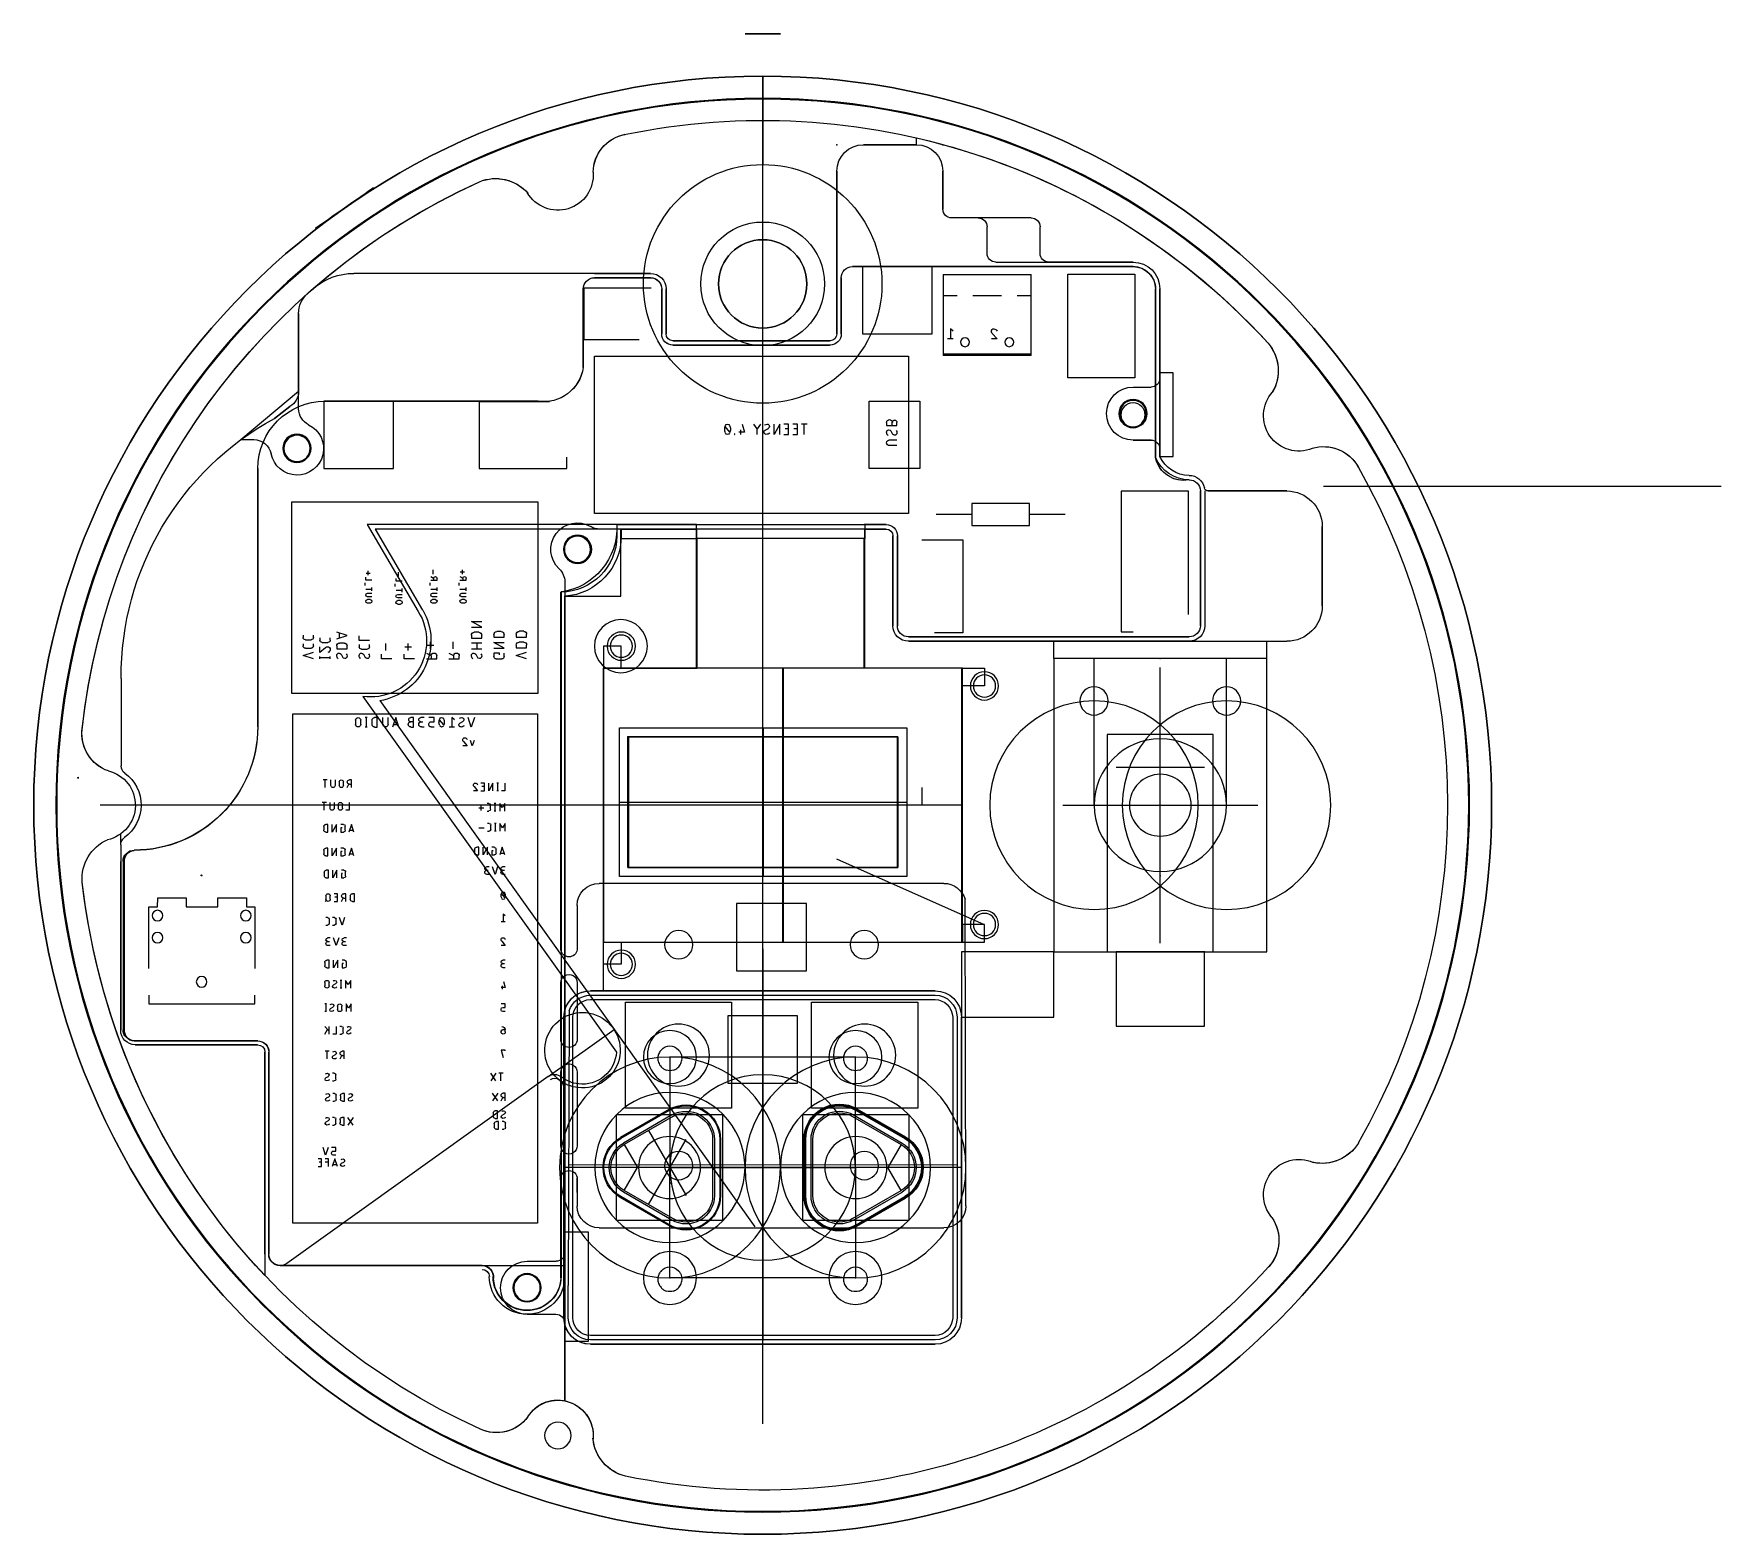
# Model space of a CAD drawing. Header units: centimetres. Extents: x -8.2 to 10.8, y -8.2 to 8.7.
import ezdxf

# ---------------------------------------------------------------- set-up
doc = ezdxf.new("R2010")
doc.units = ezdxf.units.CM
doc.header["$MEASUREMENT"] = 0
for name, color, linetype in [('base lampe + boutons v32_12v input', 7, 'Continuous'), ('base lampe + boutons v32_base', 7, 'Continuous'), ('base lampe + boutons v32_bouton pcb', 7, 'Continuous'), ('base lampe + boutons v32_boutons', 7, 'Continuous'), ('base lampe + boutons v32_col lampe', 7, 'Continuous'), ('base lampe + boutons v32_encoche headphone', 7, 'Continuous'), ('base lampe + boutons v32_fill weight', 7, 'Continuous'), ('base lampe + boutons v32_logement base', 7, 'Continuous'), ('base lampe + boutons v32_oled', 7, 'Continuous'), ('base lampe + boutons v32_pcb 1.2.3 info', 7, 'Continuous'), ('base lampe + boutons v32_pcb_lampe_pavillon_sonore2.0_tst_socle_contour', 7, 'Continuous'), ('base lampe + boutons v32_pot', 7, 'Continuous'), ('base lampe + boutons v32_Sketch13', 7, 'Continuous'), ('base lampe + boutons v32_trous headphone', 7, 'Continuous'), ('base lampe + boutons v32_trous oled', 7, 'Continuous'), ('base lampe + boutons v32_trous pcb', 7, 'Continuous'), ('base lampe + boutons v32_trous pcb boutons', 7, 'Continuous'), ('couvercle_Sketch1', 7, 'Continuous'), ('couvercle_Sketch2', 7, 'Continuous')]:
    doc.layers.add(name, color=color, linetype=linetype)

# ---------------------------------------------------------------- blocks, each defined once
blk = doc.blocks.new('couvercle')
at = {"layer": 'couvercle_Sketch1', "extrusion": (0, 0, -1)}
for radius in [8.25, 7.99]:
    blk.add_circle((0, 0), radius, dxfattribs=at)
for centre, radius, start, end in [((0, 0), 7.75, 78.3276, 137.5625), ((1.472, 7.154), 0.447, 1.1546, 77.6224), ((3.023, 6.606), 0.486, 67.8714, 137.7606), ((2.318, 7.133), 0.4, 175.7569, 329.8939), ((0, 0), 7.75, 6.3276, 65.5625), ((-5.348, 4.917), 0.486, 139.8714, 209.7606), ((-6.068, 4.408), 0.4, 247.7569, 41.8939), ((-6.348, 3.611), 0.447, 73.1546, 149.6224), ((0, 0), 7.75, 150.3276, 209.5625), ((7.258, 0.81), 0.447, 289.1546, 5.6224), ((7.5, 0), 0.4, 103.7569, 257.8939), ((7.217, -0.834), 0.486, 355.8714, 65.7606), ((0, 0), 7.75, 294.3276, 353.5625), ((-6.068, -4.408), 0.4, 319.7569, 113.8939), ((-6.329, -3.567), 0.486, 211.8714, 281.7606), ((-5.396, -4.922), 0.447, 145.1546, 221.6224), ((0, 0), 7.75, 222.3276, 281.5625), ((2.318, -7.133), 0.4, 31.7569, 185.8939), ((3.014, -6.653), 0.447, 217.1546, 293.6224), ((1.437, -7.121), 0.486, 283.8714, 353.7606)]:
    blk.add_arc(centre, radius, start, end, dxfattribs=at)
at = {"layer": 'couvercle_Sketch1'}
blk.add_point((0, 0), dxfattribs=at)
at = {"layer": 'couvercle_Sketch2'}
blk.add_point((0, 0), dxfattribs=at)

msp = doc.modelspace()

# ---------------------------------------------------------------- linework, layer by layer
at = {"layer": 'base lampe + boutons v32_12v input', "extrusion": (-0.573576, 0.819152, 0)}
msp.add_circle((0, 1.089, 8.25), 0.4, dxfattribs=at)
at = {"layer": 'base lampe + boutons v32_12v input'}
msp.add_point((-4.732, 6.758, 0.789), dxfattribs=at)
at = {"layer": 'base lampe + boutons v32_base'}
msp.add_circle((0, 0), 8.25, dxfattribs=at)
msp.add_point((0, 0), dxfattribs=at)
at = {"layer": 'base lampe + boutons v32_bouton pcb'}
for p, q in [((-0.75, 3.02, 1.18), (-0.745, 3.02, 1.18)), ((-0.745, 3.02, 1.18), (-0.745, 1.55, 1.18)), ((-2.239, -5.879, 1.18), (-2.24, 2.365, 1.18)), ((0.837, -0.607, 1.18), (2.505, -1.35, 1.18)), ((2.25, -1.66, 1.18), (2.25, -5.8, 1.18)), ((-1.95, -2.1, 1.18), (1.95, -2.1, 1.18)), ((0, -2.1, 1.18), (0, -4.1, 1.18)), ((-1.95, -2.2, 1.18), (1.95, -2.2, 1.18)), ((0, -2.156, 1.18), (0, -6.056, 1.18)), ((-2.25, -5.8, 1.18), (-2.25, -2.4, 1.18)), ((-2.15, -5.8, 1.18), (-2.15, -2.4, 1.18)), ((-0.395, -2.385, 1.18), (-0.395, -3.145, 1.18)), ((0.395, -2.385, 1.18), (-0.395, -2.385, 1.18)), ((0.395, -3.145, 1.18), (0.395, -2.385, 1.18)), ((2.15, -2.4, 1.18), (2.15, -5.8, 1.18)), ((2.25, -2.4, 1.18), (2.25, -5.8, 1.18)), ((-0.395, -3.145, 1.18), (0.395, -3.145, 1.18)), ((1.067, -3.436, 1.18), (1.617, -3.754, 1.18)), ((-1.654, -3.5, 1.18), (-0.454, -3.5, 1.18)), ((-1.654, -4.7, 1.18), (-1.654, -3.5, 1.18)), ((-1.062, -3.445, 1.18), (-1.612, -3.762, 1.18)), ((-1.057, -3.453, 1.18), (-1.607, -3.771, 1.18)), ((-1.057, -3.453, 1.18), (-1.607, -3.771, 1.18)), ((-1.027, -3.505, 1.18), (-1.577, -3.823, 1.18)), ((-1.027, -3.505, 1.18), (-1.577, -3.823, 1.18)), ((-1.017, -3.523, 1.18), (-1.567, -3.84, 1.18)), ((-1.017, -3.523, 1.18), (-1.567, -3.84, 1.18)), ((-0.454, -3.5, 1.18), (-0.454, -4.7, 1.18)), ((0.454, -3.5, 1.18), (1.654, -3.5, 1.18)), ((0.454, -4.7, 1.18), (0.454, -3.5, 1.18)), ((1.017, -3.523, 1.18), (1.567, -3.84, 1.18)), ((1.027, -3.505, 1.18), (1.577, -3.823, 1.18)), ((1.057, -3.453, 1.18), (1.607, -3.771, 1.18)), ((1.654, -3.5, 1.18), (1.654, -4.7, 1.18)), ((-1.292, -3.681, 1.18), (-0.867, -4.418, 1.18)), ((-1.292, -3.681, 1.18), (-0.867, -4.418, 1.18)), ((-1.292, -4.519, 1.18), (-0.867, -3.782, 1.18)), ((-1.292, -4.519, 1.18), (-0.867, -3.782, 1.18)), ((-0.567, -3.782, 1.18), (-0.567, -4.418, 1.18)), ((-0.567, -3.782, 1.18), (-0.567, -4.418, 1.18)), ((-0.547, -3.782, 1.18), (-0.547, -4.418, 1.18)), ((-0.547, -3.782, 1.18), (-0.547, -4.418, 1.18)), ((-0.487, -3.782, 1.18), (-0.487, -4.418, 1.18)), ((-0.487, -3.782, 1.18), (-0.487, -4.418, 1.18)), ((-0.477, -3.782, 1.18), (-0.477, -4.418, 1.18)), ((0.467, -4.418, 1.18), (0.467, -3.782, 1.18)), ((0.487, -4.418, 1.18), (0.487, -3.782, 1.18)), ((0.547, -4.418, 1.18), (0.547, -3.782, 1.18)), ((0.567, -4.418, 1.18), (0.567, -3.782, 1.18)), ((-1.567, -3.84, 1.18), (-1.417, -4.1, 1.18)), ((-1.567, -3.84, 1.18), (-1.417, -4.1, 1.18)), ((1.567, -3.84, 1.18), (1.417, -4.1, 1.18)), ((2.25, -4.1, 1.18), (-2.25, -4.1, 1.18)), ((2.197, -4.07, 1.18), (-2.197, -4.073, 1.18)), ((-0.567, -4.1, 1.18), (-1.717, -4.1, 1.18)), ((-0.567, -4.1, 1.18), (-1.717, -4.1, 1.18)), ((-1.567, -4.36, 1.18), (-1.417, -4.1, 1.18)), ((-1.567, -4.36, 1.18), (-1.417, -4.1, 1.18)), ((-1.054, -4.1, 1.18), (-0.993, -4.099, 1.18)), ((-0.993, -4.099, 1.18), (1.054, -4.1, 1.18)), ((1.05, -4.1, 1.18), (1.05, -5.2, 1.18)), ((1.567, -4.36, 1.18), (1.417, -4.1, 1.18)), ((-1.027, -4.695, 1.18), (-1.577, -4.377, 1.18)), ((-1.027, -4.695, 1.18), (-1.577, -4.377, 1.18)), ((-1.017, -4.677, 1.18), (-1.567, -4.36, 1.18)), ((-1.017, -4.677, 1.18), (-1.567, -4.36, 1.18)), ((1.017, -4.677, 1.18), (1.567, -4.36, 1.18)), ((1.027, -4.695, 1.18), (1.577, -4.377, 1.18)), ((-1.062, -4.755, 1.18), (-1.612, -4.438, 1.18)), ((-1.057, -4.747, 1.18), (-1.607, -4.429, 1.18)), ((-1.057, -4.747, 1.18), (-1.607, -4.429, 1.18)), ((1.057, -4.747, 1.18), (1.607, -4.429, 1.18)), ((1.067, -4.764, 1.18), (1.617, -4.446, 1.18)), ((-0.454, -4.7, 1.18), (-1.654, -4.7, 1.18)), ((1.654, -4.7, 1.18), (0.454, -4.7, 1.18)), ((1.95, -6, 1.18), (-1.95, -6, 1.18)), ((1.95, -6.1, 1.18), (-1.95, -6.1, 1.18)), ((1.95, -6.1, 1.18), (-1.95, -6.1, 1.18))]:
    msp.add_line(p, q, dxfattribs=at)
at = {"layer": 'base lampe + boutons v32_bouton pcb', "extrusion": (0, 0, -1)}
for centre, radius in [((1.605, 1.8, -1.18), 0.3), ((1.6, 1.8, -1.18), 0.126), ((-2.51, 1.35, -1.18), 0.126), ((-2.51, -1.35, -1.18), 0.126), ((1.6, -1.8, -1.18), 0.126), ((1.05, -2.85, -1.18), 0.3), ((-1.05, -2.85, -1.18), 0.3), ((0, -4.1, -1.18), 1.05), ((1.05, -4.1, -1.18), 0.85), ((1.05, -4.1, -1.18), 0.85), ((-1.05, -4.1, -1.18), 0.85), ((-1.05, -4.1, -1.18), 0.85), ((1.054, -4.1, -1.18), 0.351), ((-1.054, -4.1, -1.18), 0.351), ((1.05, -5.35, -1.18), 0.3), ((-1.05, -5.35, -1.18), 0.3)]:
    msp.add_circle(centre, radius, dxfattribs=at)
for centre, radius, start, end in [((1.95, -2.4, -1.18), 0.3, 0, 90), ((-1.95, -2.4, -1.18), 0.3, 90, 180), ((1.95, -2.4, -1.18), 0.2, 0, 90), ((-1.95, -2.4, -1.18), 0.2, 90, 180), ((1.05, -2.85, -1.18), 0.126, 40.7378, 139.2622), ((-1.05, -2.85, -1.18), 0.126, 40.7378, 139.2622), ((1.05, -2.85, -1.18), 0.154, 255.0324, 284.9676), ((-1.05, -2.85, -1.18), 0.154, 255.0324, 284.9676), ((0.867, -3.782, -1.18), 0.39, 60, 180), ((0.867, -3.782, -1.18), 0.38, 60, 180), ((-0.867, -3.782, -1.18), 0.4, 0, 120), ((-0.867, -3.782, -1.18), 0.38, 0, 120), ((0.867, -3.782, -1.18), 0.32, 60, 180), ((0.867, -3.782, -1.18), 0.32, 60, 180), ((0.867, -3.782, -1.18), 0.3, 60, 180), ((0.867, -3.782, -1.18), 0.3, 60, 180), ((-0.867, -3.782, -1.18), 0.32, 0, 120), ((-0.867, -3.782, -1.18), 0.3, 0, 120), ((1.417, -4.1, -1.18), 0.39, 300, 60), ((1.417, -4.1, -1.18), 0.38, 300, 60), ((1.417, -4.1, -1.18), 0.38, 300, 60), ((-1.417, -4.1, -1.18), 0.38, 120, 240), ((-1.417, -4.1, -1.18), 0.4, 120, 240), ((1.417, -4.1, -1.18), 0.32, 300, 60), ((1.417, -4.1, -1.18), 0.32, 300, 60), ((1.417, -4.1, -1.18), 0.3, 300, 60), ((1.417, -4.1, -1.18), 0.3, 300, 60), ((-1.417, -4.1, -1.18), 0.3, 120, 240), ((-1.417, -4.1, -1.18), 0.32, 120, 240), ((0.828, -4.485, -1.18), 0.3, 42.2686, 46.0093), ((0.828, -4.485, -1.18), 0.3, 42.2686, 46.0093), ((0.867, -4.418, -1.18), 0.39, 180, 300), ((0.867, -4.418, -1.18), 0.38, 180, 300), ((0.867, -4.418, -1.18), 0.32, 180, 300), ((0.867, -4.418, -1.18), 0.32, 180, 300), ((0.867, -4.418, -1.18), 0.3, 180, 300), ((0.867, -4.418, -1.18), 0.3, 180, 300), ((-0.867, -4.418, -1.18), 0.4, 240, 0), ((-0.867, -4.418, -1.18), 0.38, 240, 0), ((-0.867, -4.418, -1.18), 0.32, 240, 0), ((-0.867, -4.418, -1.18), 0.3, 240, 0), ((1.05, -5.35, -1.18), 0.126, 40.7378, 139.2622), ((-1.05, -5.35, -1.18), 0.126, 40.7378, 139.2622), ((1.05, -5.35, -1.18), 0.154, 255.0324, 284.9676), ((-1.05, -5.35, -1.18), 0.154, 255.0324, 284.9676), ((1.95, -5.8, -1.18), 0.3, 270, 0), ((1.95, -5.8, -1.18), 0.3, 270, 344.6682), ((1.95, -5.8, -1.18), 0.2, 270, 0), ((-1.95, -5.8, -1.18), 0.3, 180, 270), ((-1.95, -5.8, -1.18), 0.3, 180, 270), ((-1.95, -5.8, -1.18), 0.2, 180, 270)]:
    msp.add_arc(centre, radius, start, end, dxfattribs=at)
at = {"layer": 'base lampe + boutons v32_bouton pcb'}
for points, knots in [([(-1.146, -2.767, 1.18), (-1.158, -2.779, 1.18), (-1.168, -2.793, 1.18), (-1.182, -2.824, 1.18), (-1.186, -2.841, 1.18), (-1.188, -2.876, 1.18), (-1.185, -2.894, 1.18), (-1.172, -2.929, 1.18), (-1.162, -2.945, 1.18), (-1.142, -2.968, 1.18), (-1.132, -2.976, 1.18), (-1.112, -2.989, 1.18), (-1.101, -2.995, 1.18), (-1.09, -2.999, 1.18)], [0, 0, 0, 0, 0.050111, 0.050111, 0.1022615, 0.1022615, 0.1564505, 0.1564505, 0.2126771, 0.2126771, 0.2485205, 0.2485205, 0.2851428, 0.2851428, 0.2851428, 0.2851428]), ([(-1.01, -2.999, 1.18), (-0.992, -2.992, 1.18), (-0.975, -2.982, 1.18), (-0.946, -2.956, 1.18), (-0.935, -2.941, 1.18), (-0.919, -2.907, 1.18), (-0.914, -2.889, 1.18), (-0.912, -2.853, 1.18), (-0.915, -2.836, 1.18), (-0.924, -2.809, 1.18), (-0.929, -2.8, 1.18), (-0.94, -2.782, 1.18), (-0.947, -2.774, 1.18), (-0.954, -2.767, 1.18)], [0, 0, 0, 0, 0.0590387, 0.0590387, 0.1160334, 0.1160334, 0.1709834, 0.1709834, 0.2238878, 0.2238878, 0.2555052, 0.2555052, 0.2863474, 0.2863474, 0.2863474, 0.2863474]), ([(0.954, -2.767, 1.18), (0.942, -2.779, 1.18), (0.932, -2.793, 1.18), (0.918, -2.824, 1.18), (0.914, -2.841, 1.18), (0.912, -2.876, 1.18), (0.915, -2.894, 1.18), (0.928, -2.929, 1.18), (0.938, -2.945, 1.18), (0.958, -2.968, 1.18), (0.968, -2.976, 1.18), (0.988, -2.989, 1.18), (0.999, -2.995, 1.18), (1.01, -2.999, 1.18)], [0, 0, 0, 0, 0.050111, 0.050111, 0.1022615, 0.1022615, 0.1564505, 0.1564505, 0.2126771, 0.2126771, 0.2485205, 0.2485205, 0.2851428, 0.2851428, 0.2851428, 0.2851428]), ([(1.09, -2.999, 1.18), (1.108, -2.992, 1.18), (1.125, -2.982, 1.18), (1.154, -2.956, 1.18), (1.165, -2.941, 1.18), (1.181, -2.907, 1.18), (1.186, -2.889, 1.18), (1.188, -2.853, 1.18), (1.185, -2.836, 1.18), (1.176, -2.809, 1.18), (1.171, -2.8, 1.18), (1.16, -2.782, 1.18), (1.153, -2.774, 1.18), (1.146, -2.767, 1.18)], [0, 0, 0, 0, 0.0590387, 0.0590387, 0.1160334, 0.1160334, 0.1709834, 0.1709834, 0.2238878, 0.2238878, 0.2555052, 0.2555052, 0.2863474, 0.2863474, 0.2863474, 0.2863474]), ([(-1.146, -5.267, 1.18), (-1.158, -5.279, 1.18), (-1.168, -5.293, 1.18), (-1.182, -5.324, 1.18), (-1.186, -5.341, 1.18), (-1.188, -5.376, 1.18), (-1.185, -5.394, 1.18), (-1.172, -5.429, 1.18), (-1.162, -5.445, 1.18), (-1.142, -5.468, 1.18), (-1.132, -5.476, 1.18), (-1.112, -5.489, 1.18), (-1.101, -5.495, 1.18), (-1.09, -5.499, 1.18)], [0, 0, 0, 0, 0.050111, 0.050111, 0.1022615, 0.1022615, 0.1564505, 0.1564505, 0.2126771, 0.2126771, 0.2485205, 0.2485205, 0.2851428, 0.2851428, 0.2851428, 0.2851428]), ([(-1.01, -5.499, 1.18), (-0.992, -5.492, 1.18), (-0.975, -5.482, 1.18), (-0.946, -5.456, 1.18), (-0.935, -5.441, 1.18), (-0.919, -5.407, 1.18), (-0.914, -5.389, 1.18), (-0.912, -5.353, 1.18), (-0.915, -5.336, 1.18), (-0.924, -5.309, 1.18), (-0.929, -5.3, 1.18), (-0.94, -5.282, 1.18), (-0.947, -5.274, 1.18), (-0.954, -5.267, 1.18)], [0, 0, 0, 0, 0.0590387, 0.0590387, 0.1160334, 0.1160334, 0.1709834, 0.1709834, 0.2238878, 0.2238878, 0.2555052, 0.2555052, 0.2863474, 0.2863474, 0.2863474, 0.2863474]), ([(0.954, -5.267, 1.18), (0.942, -5.279, 1.18), (0.932, -5.293, 1.18), (0.918, -5.324, 1.18), (0.914, -5.341, 1.18), (0.912, -5.376, 1.18), (0.915, -5.394, 1.18), (0.928, -5.429, 1.18), (0.938, -5.445, 1.18), (0.958, -5.468, 1.18), (0.968, -5.476, 1.18), (0.988, -5.489, 1.18), (0.999, -5.495, 1.18), (1.01, -5.499, 1.18)], [0, 0, 0, 0, 0.050111, 0.050111, 0.1022615, 0.1022615, 0.1564505, 0.1564505, 0.2126771, 0.2126771, 0.2485205, 0.2485205, 0.2851428, 0.2851428, 0.2851428, 0.2851428]), ([(1.09, -5.499, 1.18), (1.108, -5.492, 1.18), (1.125, -5.482, 1.18), (1.154, -5.456, 1.18), (1.165, -5.441, 1.18), (1.181, -5.407, 1.18), (1.186, -5.389, 1.18), (1.188, -5.353, 1.18), (1.185, -5.336, 1.18), (1.176, -5.309, 1.18), (1.171, -5.3, 1.18), (1.16, -5.282, 1.18), (1.153, -5.274, 1.18), (1.146, -5.267, 1.18)], [0, 0, 0, 0, 0.0590387, 0.0590387, 0.1160334, 0.1160334, 0.1709834, 0.1709834, 0.2238878, 0.2238878, 0.2555052, 0.2555052, 0.2863474, 0.2863474, 0.2863474, 0.2863474])]:
    msp.add_open_spline(points, degree=3, knots=knots, dxfattribs=at)
for p in [(0, 0, 1.18), (-1.05, -4.1, 1.18), (-1.05, -4.1, 1.18), (-1.05, -4.1, 1.18), (-1.05, -4.1, 1.18), (0, -4.072, 1.18), (0, -4.099, 1.18), (1.05, -4.1, 1.18)]:
    msp.add_point(p, dxfattribs=at)
at = {"layer": 'base lampe + boutons v32_boutons'}
for p, q in [((0, -7, 1.6), (0, 5, 1.6)), ((1.155, 3.02, 1.6), (-0.745, 3.02, 1.6)), ((-0.745, 3.02, 1.6), (-0.745, 1.55, 1.6)), ((1.155, 1.55, 1.6), (1.155, 3.02, 1.6)), ((-0.745, 1.55, 1.6), (-1.8, 1.55, 1.6)), ((-1.8, 1.55, 1.6), (-1.8, -1.55, 1.6)), ((2.26, 1.55, 1.6), (1.155, 1.55, 1.6)), ((2.26, -1.55, 1.6), (2.26, 1.55, 1.6)), ((-1.8, -1.55, 1.6), (2.26, -1.55, 1.6)), ((0, -1.625, 1.6), (0, -4.1, 1.6)), ((-1.95, -2.1, 1.6), (1.95, -2.1, 1.6)), ((-2.25, -5.8, 1.6), (-2.25, -2.4, 1.6)), ((2.25, -2.4, 1.6), (2.25, -5.8, 1.6)), ((1.067, -3.436, 1.6), (1.617, -3.754, 1.6)), ((-1.062, -3.445, 1.6), (-1.612, -3.762, 1.6)), ((-1.057, -3.453, 1.6), (-1.607, -3.771, 1.6)), ((-1.057, -3.453, 1.6), (-1.607, -3.771, 1.6)), ((-1.027, -3.505, 1.6), (-1.577, -3.823, 1.6)), ((-1.027, -3.505, 1.6), (-1.577, -3.823, 1.6)), ((-1.017, -3.523, 1.6), (-1.567, -3.84, 1.6)), ((-1.017, -3.523, 1.6), (-1.567, -3.84, 1.6)), ((1.017, -3.523, 1.6), (1.567, -3.84, 1.6)), ((1.027, -3.505, 1.6), (1.577, -3.823, 1.6)), ((1.057, -3.453, 1.6), (1.607, -3.771, 1.6)), ((-1.292, -3.681, 1.6), (-0.867, -4.418, 1.6)), ((-1.292, -3.681, 1.6), (-0.867, -4.418, 1.6)), ((-1.292, -4.519, 1.6), (-0.867, -3.782, 1.6)), ((-1.292, -4.519, 1.6), (-0.867, -3.782, 1.6)), ((-0.567, -3.782, 1.6), (-0.567, -4.418, 1.6)), ((-0.567, -3.782, 1.6), (-0.567, -4.418, 1.6)), ((-0.547, -3.782, 1.6), (-0.547, -4.418, 1.6)), ((-0.547, -3.782, 1.6), (-0.547, -4.418, 1.6)), ((-0.487, -3.782, 1.6), (-0.487, -4.418, 1.6)), ((-0.487, -3.782, 1.6), (-0.487, -4.418, 1.6)), ((-0.477, -3.782, 1.6), (-0.477, -4.418, 1.6)), ((0.467, -4.418, 1.6), (0.467, -3.782, 1.6)), ((0.487, -4.418, 1.6), (0.487, -3.782, 1.6)), ((0.547, -4.418, 1.6), (0.547, -3.782, 1.6)), ((0.567, -4.418, 1.6), (0.567, -3.782, 1.6)), ((-1.567, -3.84, 1.6), (-1.417, -4.1, 1.6)), ((-1.567, -3.84, 1.6), (-1.417, -4.1, 1.6)), ((1.567, -3.84, 1.6), (1.417, -4.1, 1.6)), ((2.25, -4.1, 1.6), (-2.25, -4.1, 1.6)), ((-0.567, -4.1, 1.6), (-1.717, -4.1, 1.6)), ((-0.567, -4.1, 1.6), (-1.717, -4.1, 1.6)), ((-1.567, -4.36, 1.6), (-1.417, -4.1, 1.6)), ((-1.567, -4.36, 1.6), (-1.417, -4.1, 1.6)), ((1.05, -4.1, 1.6), (1.05, -5.2, 1.6)), ((1.567, -4.36, 1.6), (1.417, -4.1, 1.6)), ((-1.027, -4.695, 1.6), (-1.577, -4.377, 1.6)), ((-1.027, -4.695, 1.6), (-1.577, -4.377, 1.6)), ((-1.017, -4.677, 1.6), (-1.567, -4.36, 1.6)), ((-1.017, -4.677, 1.6), (-1.567, -4.36, 1.6)), ((1.017, -4.677, 1.6), (1.567, -4.36, 1.6)), ((1.027, -4.695, 1.6), (1.577, -4.377, 1.6)), ((-1.062, -4.755, 1.6), (-1.612, -4.438, 1.6)), ((-1.057, -4.747, 1.6), (-1.607, -4.429, 1.6)), ((-1.057, -4.747, 1.6), (-1.607, -4.429, 1.6)), ((1.057, -4.747, 1.6), (1.607, -4.429, 1.6)), ((1.067, -4.764, 1.6), (1.617, -4.446, 1.6)), ((1.95, -6.1, 1.6), (-1.95, -6.1, 1.6))]:
    msp.add_line(p, q, dxfattribs=at)
at = {"layer": 'base lampe + boutons v32_boutons', "extrusion": (0, 0, -1)}
for centre, radius in [((0, 5.9, -1.6), 0.5), ((0, -4.1, -1.6), 1.05), ((1.05, -4.1, -1.6), 0.85), ((-1.05, -4.1, -1.6), 0.85)]:
    msp.add_circle(centre, radius, dxfattribs=at)
for centre, radius, start, end in [((0, 0, -1.6), 7.75, 78.3276, 137.5625), ((1.472, 7.154, -1.6), 0.447, 1.1546, 77.6224), ((3.023, 6.606, -1.6), 0.486, 67.8714, 137.7606), ((2.318, 7.133, -1.6), 0.4, 175.7569, 329.8939), ((0, 0, -1.6), 7.75, 6.3276, 65.5625), ((-5.348, 4.917, -1.6), 0.486, 139.8714, 209.7606), ((-6.068, 4.408, -1.6), 0.4, 247.7569, 41.8939), ((-6.348, 3.611, -1.6), 0.447, 73.1546, 149.6224), ((0, 0, -1.6), 7.75, 150.3276, 209.5625), ((7.258, 0.81, -1.6), 0.447, 289.1546, 5.6224), ((7.5, 0, -1.6), 0.4, 103.7569, 257.8939), ((7.217, -0.834, -1.6), 0.486, 355.8714, 65.7606), ((0, 0, -1.6), 7.75, 294.3276, 353.5625), ((1.95, -2.4, -1.6), 0.3, 0, 90), ((-1.95, -2.4, -1.6), 0.3, 90, 180), ((0.867, -3.782, -1.6), 0.39, 60, 180), ((0.867, -3.782, -1.6), 0.38, 60, 180), ((-0.867, -3.782, -1.6), 0.4, 0, 120), ((-0.867, -3.782, -1.6), 0.38, 0, 120), ((0.867, -3.782, -1.6), 0.32, 60, 180), ((0.867, -3.782, -1.6), 0.32, 60, 180), ((0.867, -3.782, -1.6), 0.3, 60, 180), ((0.867, -3.782, -1.6), 0.3, 60, 180), ((-0.867, -3.782, -1.6), 0.32, 0, 120), ((-0.867, -3.782, -1.6), 0.3, 0, 120), ((1.417, -4.1, -1.6), 0.39, 300, 60), ((1.417, -4.1, -1.6), 0.38, 300, 60), ((1.417, -4.1, -1.6), 0.38, 300, 60), ((-1.417, -4.1, -1.6), 0.38, 120, 240), ((-1.417, -4.1, -1.6), 0.4, 120, 240), ((1.417, -4.1, -1.6), 0.32, 300, 60), ((1.417, -4.1, -1.6), 0.32, 300, 60), ((1.417, -4.1, -1.6), 0.3, 300, 60), ((1.417, -4.1, -1.6), 0.3, 300, 60), ((-1.417, -4.1, -1.6), 0.3, 120, 240), ((-1.417, -4.1, -1.6), 0.32, 120, 240), ((-6.068, -4.408, -1.6), 0.4, 319.7569, 113.8939), ((-6.329, -3.567, -1.6), 0.486, 211.8714, 281.7606), ((0.828, -4.485, -1.6), 0.3, 42.2686, 46.0093), ((0.828, -4.485, -1.6), 0.3, 42.2686, 46.0093), ((0.867, -4.418, -1.6), 0.39, 180, 300), ((0.867, -4.418, -1.6), 0.38, 180, 300), ((0.867, -4.418, -1.6), 0.32, 180, 300), ((0.867, -4.418, -1.6), 0.32, 180, 300), ((0.867, -4.418, -1.6), 0.3, 180, 300), ((0.867, -4.418, -1.6), 0.3, 180, 300), ((-0.867, -4.418, -1.6), 0.4, 240, 0), ((-0.867, -4.418, -1.6), 0.38, 240, 0), ((-0.867, -4.418, -1.6), 0.32, 240, 0), ((-0.867, -4.418, -1.6), 0.3, 240, 0), ((-5.396, -4.922, -1.6), 0.447, 145.1546, 221.6224), ((0, 0, -1.6), 7.75, 222.3276, 281.5625), ((1.95, -5.8, -1.6), 0.3, 270, 0), ((-1.95, -5.8, -1.6), 0.3, 180, 270), ((2.318, -7.133, -1.6), 0.4, 31.7569, 185.8939), ((3.014, -6.653, -1.6), 0.447, 217.1546, 293.6224), ((1.437, -7.121, -1.6), 0.486, 283.8714, 353.7606)]:
    msp.add_arc(centre, radius, start, end, dxfattribs=at)
at = {"layer": 'base lampe + boutons v32_boutons'}
for p in [(0, 0, 1.6), (0, 0), (-1.05, -4.1, 1.6), (-1.05, -4.1, 1.6), (-1.05, -4.1, 1.6), (-1.05, -4.1, 1.6), (1.05, -4.1, 1.6)]:
    msp.add_point(p, dxfattribs=at)
at = {"layer": 'base lampe + boutons v32_col lampe'}
for p, q in [((0, 8.25, 2.6), (0, 7.25, 2.6)), ((0, 0, 2.6), (0, 8.25, 2.6)), ((-1.62, -0.805, 2.6), (-1.62, 0.875, 2.6)), ((-1.62, 0.875, 2.6), (1.63, 0.875, 2.6)), ((-1.52, -0.705, 2.6), (-1.52, 0.775, 2.6)), ((-1.52, 0.775, 2.6), (1.53, 0.775, 2.6)), ((0.005, 0.875, 2.6), (0.005, -0.805, 2.6)), ((0.005, 0.775, 2.6), (0.005, -0.705, 2.6)), ((1.53, 0.775, 2.6), (1.53, -0.705, 2.6)), ((1.63, 0.875, 2.6), (1.63, -0.805, 2.6)), ((-1.62, 0.035, 2.6), (1.63, 0.035, 2.6)), ((-1.52, 0.035, 2.6), (1.53, 0.035, 2.6)), ((1.53, -0.705, 2.6), (-1.52, -0.705, 2.6)), ((1.63, -0.805, 2.6), (-1.62, -0.805, 2.6))]:
    msp.add_line(p, q, dxfattribs=at)
for centre, radius in [((0, 0, 2.6), 8.25), ((0, 5.9, 2.6), 1.35), ((0, 5.9, 2.6), 0.7), ((0, 5.9, 2.6), 0.5)]:
    msp.add_circle(centre, radius, dxfattribs=at)
msp.add_point((0, 0, 2.6), dxfattribs=at)
at = {"layer": 'base lampe + boutons v32_encoche headphone'}
for p, q in [((-0.2, 8.73, 1.2), (-0.2, 8.73)), ((0.2, 8.73), (-0.2, 8.73)), ((0, 8.73, 1.2), (-0.2, 8.73, 1.2)), ((0.2, 8.73, 1.2), (0.2, 8.73))]:
    msp.add_line(p, q, dxfattribs=at)
at = {"layer": 'base lampe + boutons v32_encoche headphone', "extrusion": (0, -1, 0)}
msp.add_circle((0, 1.2, -8.73), 0.2, dxfattribs=at)
at = {"layer": 'base lampe + boutons v32_encoche headphone'}
msp.add_point((0, 8.73), dxfattribs=at)
at = {"layer": 'base lampe + boutons v32_fill weight'}
for p, q in [((1.139, 7.475, 1.1), (1.739, 7.475, 1.1)), ((1.739, 7.475, 1.1), (1.139, 7.475, 1.1)), ((1.739, 7.475, 1.1), (1.739, 7.552, 1.1)), ((0.839, 5.969, 1.1), (0.839, 7.175, 1.1)), ((0.839, 7.175, 1.1), (0.839, 5.334, 1.1)), ((2.039, 7.175, 1.1), (2.039, 6.746, 1.1)), ((2.039, 6.746, 1.1), (2.039, 7.175, 1.1)), ((2.439, 6.646, 1.1), (2.139, 6.646, 1.1)), ((3.039, 6.646, 1.1), (2.139, 6.646, 1.1)), ((2.539, 6.246, 1.1), (2.539, 6.546, 1.1)), ((3.139, 6.246, 1.1), (3.139, 6.546, 1.1)), ((2.639, 6.146, 1.1), (4.191, 6.146, 1.1)), ((4.191, 6.146, 1.1), (3.239, 6.146, 1.1)), ((-1.905, 6.019, 1.1), (-4.627, 6.019, 1.1)), ((-1.27, 6.019, 1.1), (-4.627, 6.019, 1.1)), ((-1.905, 6.019, 1.1), (-1.27, 6.019, 1.1)), ((-1.905, 5.969, 1.1), (-1.27, 5.969, 1.1)), ((0.839, 5.334, 1.1), (0.839, 5.969, 1.1)), ((0.889, 5.334, 1.1), (0.889, 5.969, 1.1)), ((1.016, 6.096, 1.1), (4.191, 6.096, 1.1)), ((-2.032, 4.953, 1.1), (-2.032, 5.842, 1.1)), ((-1.143, 5.842, 1.1), (-1.143, 5.334, 1.1)), ((-1.093, 5.842, 1.1), (-1.093, 5.334, 1.1)), ((-1.093, 5.334, 1.1), (-1.093, 5.842, 1.1)), ((4.445, 5.842, 1.1), (4.445, 3.937, 1.1)), ((4.495, 3.947, 1.1), (4.495, 5.842, 1.1)), ((4.495, 5.842, 1.1), (4.495, 3.947, 1.1)), ((-5.252, 4.685, 1.1), (-5.252, 5.566, 1.1)), ((-5.252, 5.566, 1.1), (-5.252, 4.685, 1.1)), ((-1.016, 5.257, 1.1), (0.762, 5.257, 1.1)), ((0.762, 5.257, 1.1), (-1.016, 5.257, 1.1)), ((-1.016, 5.207, 1.1), (0.762, 5.207, 1.1)), ((-5.526, 4.378, 1.1), (-5.353, 4.511, 1.1)), ((-5.353, 4.511, 1.1), (-5.526, 4.378, 1.1)), ((-4.953, 4.572, 1.1), (-2.54, 4.572, 1.1)), ((-5.715, 0.889, 1.1), (-5.715, 3.81, 1.1)), ((4.953, 3.556, 1.1), (4.953, 2.032, 1.1)), ((5.003, 3.556, 1.1), (5.003, 2.032, 1.1)), ((5.043, 3.556, 1.1), (5.932, 3.556, 1.1)), ((5.932, 3.556, 1.1), (5.043, 3.556, 1.1)), ((-4.475, 3.175, 1.1), (-3.898, 2.193, 1.1)), ((-0.75, 3.175, 1.1), (-4.475, 3.175, 1.1)), ((-0.75, 3.125, 1.1), (-4.387, 3.125, 1.1)), ((-4.387, 3.125, 1.1), (-3.849, 2.207, 1.1)), ((-1.601, 3.125, 1.1), (-1.601, 3.02, 1.1)), ((1.397, 3.125, 1.1), (-1.601, 3.125, 1.1)), ((-1.601, 3.125, 1.1), (-0.75, 3.125, 1.1)), ((-1.601, 3.048, 1.1), (-1.601, 3.125, 1.1)), ((-0.75, 3.02, 1.1), (-0.75, 3.175, 1.1)), ((-0.75, 3.125, 1.1), (-0.75, 3.02, 1.1)), ((1.397, 3.175, 1.1), (1.15, 3.175, 1.1)), ((1.155, 1.55, 1.1), (1.155, 3.125, 1.1)), ((1.155, 3.125, 1.1), (1.397, 3.125, 1.1)), ((6.332, 3.156, 1.1), (6.332, 2.255, 1.1)), ((6.332, 2.255, 1.1), (6.332, 3.156, 1.1)), ((-1.601, 3.02, 1.1), (-0.75, 3.02, 1.1)), ((1.15, 3.02, 1.1), (-0.75, 3.02, 1.1)), ((-0.75, 1.55, 1.1), (-0.75, 3.02, 1.1)), ((-0.75, 3.02, 1.1), (-0.745, 3.02, 1.1)), ((-0.745, 3.02, 1.1), (-0.745, 1.55, 1.1)), ((1.15, 1.55, 1.1), (1.15, 3.02, 1.1)), ((1.474, 2.032, 1.1), (1.474, 3.048, 1.1)), ((1.474, 3.048, 1.1), (1.474, 2.032, 1.1)), ((1.524, 2.032, 1.1), (1.524, 3.048, 1.1)), ((-2.24, -2.321, 1.1), (-2.24, 2.365, 1.1)), ((4.826, 1.905, 1.1), (1.651, 1.905, 1.1)), ((3.295, 1.855, 1.1), (1.651, 1.855, 1.1)), ((1.651, 1.855, 1.1), (5.932, 1.855, 1.1)), ((3.295, 1.66, 1.1), (3.295, 1.855, 1.1)), ((5.705, 1.855, 1.1), (5.932, 1.855, 1.1)), ((5.705, 1.66, 1.1), (5.705, 1.855, 1.1)), ((-1.805, 1.55, 1.1), (-1.805, -1.55, 1.1)), ((-1.805, 1.55, 1.1), (-0.75, 1.55, 1.1)), ((2.255, 1.55, 1.1), (-1.805, 1.55, 1.1)), ((-0.745, 1.55, 1.1), (-1.8, 1.55, 1.1)), ((-1.8, 1.55, 1.1), (-1.8, -1.55, 1.1)), ((0.225, 1.55, 1.1), (0.225, -1.55, 1.1)), ((2.255, 1.55, 1.1), (1.15, 1.55, 1.1)), ((2.26, 1.55, 1.1), (1.155, 1.55, 1.1)), ((2.255, -1.55, 1.1), (2.255, 1.55, 1.1)), ((2.26, -1.55, 1.1), (2.26, 1.55, 1.1)), ((3.295, 1.66, 1.1), (3.295, -1.66, 1.1)), ((5.705, 1.66, 1.1), (3.295, 1.66, 1.1)), ((3.295, 1.66, 1.1), (3.295, -1.66, 1.1)), ((5.705, 1.66, 1.1), (3.295, 1.66, 1.1)), ((3.75, 0, 1.1), (3.75, 1.66, 1.1)), ((4.5, -0.7, 1.1), (4.5, 1.56, 1.1)), ((4.5, -1.56, 1.1), (4.5, 1.56, 1.1)), ((5.25, 0, 1.1), (5.25, 1.66, 1.1)), ((5.705, -1.66, 1.1), (5.705, 1.66, 1.1)), ((5.705, -1.66, 1.1), (5.705, 1.66, 1.1)), ((-7.261, 1.436, 1.1), (-7.261, 0.444, 1.1)), ((-7.261, 1.436, 1.1), (-7.261, 0.444, 1.1)), ((-4.525, 1.231, 1.1), (-1.655, -2.794, 1.1)), ((-4.335, 1.184, 1.1), (-0.089, -4.772, 1.1)), ((3.75, 1.18, 1.1), (3.75, 1.18, -0.958)), ((5.25, 1.18, 1.1), (5.25, 1.18, -1.062)), ((-7.705, 0.823, 1.1), (-7.701, 0.866, 1.1)), ((-1.525, 0.775, 1.1), (1.525, 0.775, 1.1)), ((-1.525, -0.705, 1.1), (-1.525, 0.775, 1.1)), ((1.525, 0.775, 1.1), (-1.525, 0.775, 1.1)), ((-1.525, 0.775, 1.1), (-1.525, -0.705, 1.1)), ((1.525, -0.705, 1.1), (1.525, 0.775, 1.1)), ((5.1, 0.8, 1.1), (3.9, 0.8, 1.1)), ((3.9, 0.8, 1.1), (3.9, -1.66, 1.1)), ((5.1, -1.66, 1.1), (5.1, 0.8, 1.1)), ((4, 0.43, 1.1), (5, 0.43, 1.1)), ((1.805, 0, 1.1), (1.805, 0.2, 1.1)), ((0, 0, 1.1), (-7.5, 0, 1.1)), ((3.395, 0, 1.1), (5.605, 0, 1.1)), ((2.255, 0, 1.1), (-1.805, 0, 1.1)), ((-7.266, -0.448, 1.1), (-7.266, -0.325, 1.1)), ((-7.266, -0.448, 1.1), (-7.266, -0.635, 1.1)), ((-7.266, -0.448, 1.1), (-7.266, -0.635, 1.1)), ((-7.266, -2.547, 1.1), (-7.266, -0.635, 1.1)), ((-7.266, -0.635, 1.1), (-7.266, -2.547, 1.1)), ((-7.224, -2.54, 1.1), (-7.223, -0.635, 1.1)), ((1.525, -0.705, 1.1), (-1.525, -0.705, 1.1)), ((-1.525, -0.705, 1.1), (1.525, -0.705, 1.1)), ((-1.805, -1.55, 1.1), (-1.805, -2.1, 1.1)), ((-1.805, -1.55, 1.1), (2.255, -1.55, 1.1)), ((-1.8, -1.55, 1.1), (2.26, -1.55, 1.1)), ((3.295, -1.66, 1.1), (2.25, -1.66, 1.1)), ((2.25, -1.66, 1.1), (2.25, -2.4, 1.1)), ((3.295, -1.66, 1.1), (4, -1.66, 1.1)), ((3.295, -1.66, 1.1), (4, -1.66, 1.1)), ((3.295, -2.4, 1.1), (3.295, -1.66, 1.1)), ((3.9, -1.66, 1.1), (5.1, -1.66, 1.1)), ((4, -1.66, 1.1), (4, -2.5, 1.1)), ((5, -1.66, 1.1), (4, -1.66, 1.1)), ((4, -1.66, 1.1), (4, -2.5, 1.1)), ((5, -1.66, 1.1), (5.705, -1.66, 1.1)), ((5, -2.5, 1.1), (5, -1.66, 1.1)), ((5, -2.5, 1.1), (5, -1.66, 1.1)), ((5, -1.66, 1.1), (5.705, -1.66, 1.1)), ((1.95, -2.1, 1.1), (-1.95, -2.1, 1.1)), ((-1.805, -2.1, 1.1), (1.95, -2.1, 1.1)), ((-2.25, -4.1, 1.1), (-2.25, -2.4, 1.1)), ((2.25, -5.8, 1.1), (2.25, -2.4, 1.1)), ((2.25, -2.4, 1.1), (2.25, -5.8, 1.1)), ((2.25, -2.4, 1.1), (3.295, -2.4, 1.1)), ((-5.715, -2.668, 1.1), (-7.112, -2.667, 1.1)), ((-2.427, -3.07, 1.1), (-1.681, -2.538, 1.1)), ((4, -2.5, 1.1), (5, -2.5, 1.1)), ((4, -2.5, 1.1), (5, -2.5, 1.1)), ((-5.716, -2.711, 1.1), (-7.103, -2.71, 1.1)), ((-7.103, -2.71, 1.1), (-5.716, -2.711, 1.1)), ((-5.633, -5.08, 1.1), (-5.634, -2.793, 1.1)), ((-5.634, -2.793, 1.1), (-5.633, -5.08, 1.1)), ((-5.591, -5.08, 1.1), (-5.591, -2.794, 1.1)), ((-2.427, -3.07, 1.1), (-5.386, -5.185, 1.1)), ((-1.062, -3.445, 1.1), (-1.612, -3.762, 1.1)), ((-1.057, -3.453, 1.1), (-1.607, -3.771, 1.1)), ((-1.057, -3.453, 1.1), (-1.607, -3.771, 1.1)), ((-1.027, -3.505, 1.1), (-1.577, -3.823, 1.1)), ((-1.027, -3.505, 1.1), (-1.577, -3.823, 1.1)), ((-1.017, -3.523, 1.1), (-1.567, -3.84, 1.1)), ((-1.017, -3.523, 1.1), (-1.567, -3.84, 1.1)), ((1.017, -3.523, 1.1), (1.567, -3.84, 1.1)), ((1.027, -3.505, 1.1), (1.577, -3.823, 1.1)), ((1.057, -3.453, 1.1), (1.607, -3.771, 1.1)), ((1.062, -3.445, 1.1), (1.612, -3.762, 1.1)), ((-1.292, -3.681, 1.1), (-0.867, -4.418, 1.1)), ((-1.292, -3.681, 1.1), (-0.867, -4.418, 1.1)), ((-1.292, -4.519, 1.1), (-0.867, -3.782, 1.1)), ((-1.292, -4.519, 1.1), (-0.867, -3.782, 1.1)), ((-0.567, -3.782, 1.1), (-0.567, -4.418, 1.1)), ((-0.567, -3.782, 1.1), (-0.567, -4.418, 1.1)), ((-0.547, -3.782, 1.1), (-0.547, -4.418, 1.1)), ((-0.547, -3.782, 1.1), (-0.547, -4.418, 1.1)), ((-0.487, -3.782, 1.1), (-0.487, -4.418, 1.1)), ((-0.487, -3.782, 1.1), (-0.487, -4.418, 1.1)), ((-0.477, -3.782, 1.1), (-0.477, -4.418, 1.1)), ((0.477, -4.418, 1.1), (0.477, -3.782, 1.1)), ((0.487, -4.418, 1.1), (0.487, -3.782, 1.1)), ((0.547, -4.418, 1.1), (0.547, -3.782, 1.1)), ((0.567, -4.418, 1.1), (0.567, -3.782, 1.1)), ((-1.567, -3.84, 1.1), (-1.417, -4.1, 1.1)), ((-1.567, -3.84, 1.1), (-1.417, -4.1, 1.1)), ((1.567, -3.84, 1.1), (1.417, -4.1, 1.1)), ((2.25, -4.1, 1.1), (-2.25, -4.1, 1.1)), ((-0.567, -4.1, 1.1), (-1.717, -4.1, 1.1)), ((-0.567, -4.1, 1.1), (-1.717, -4.1, 1.1)), ((-1.567, -4.36, 1.1), (-1.417, -4.1, 1.1)), ((-1.567, -4.36, 1.1), (-1.417, -4.1, 1.1)), ((1.05, -4.1, 1.1), (1.05, -5.2, 1.1)), ((1.567, -4.36, 1.1), (1.417, -4.1, 1.1)), ((-1.027, -4.695, 1.1), (-1.577, -4.377, 1.1)), ((-1.027, -4.695, 1.1), (-1.577, -4.377, 1.1)), ((-1.017, -4.677, 1.1), (-1.567, -4.36, 1.1)), ((-1.017, -4.677, 1.1), (-1.567, -4.36, 1.1)), ((1.017, -4.677, 1.1), (1.567, -4.36, 1.1)), ((1.027, -4.695, 1.1), (1.577, -4.377, 1.1)), ((-1.062, -4.755, 1.1), (-1.612, -4.438, 1.1)), ((-1.057, -4.747, 1.1), (-1.607, -4.429, 1.1)), ((-1.057, -4.747, 1.1), (-1.607, -4.429, 1.1)), ((1.057, -4.747, 1.1), (1.607, -4.429, 1.1)), ((1.062, -4.755, 1.1), (1.612, -4.438, 1.1)), ((-5.633, -5.08, 1.1), (-5.633, -5.323, 1.1)), ((-2.239, -6.741, 1.1), (-2.239, -5.879, 1.1)), ((-1.95, -6.1, 1.1), (1.95, -6.1, 1.1)), ((1.95, -6.1, 1.1), (-1.95, -6.1, 1.1))]:
    msp.add_line(p, q, dxfattribs=at)
at = {"layer": 'base lampe + boutons v32_fill weight', "extrusion": (0, 0, -1)}
for centre, radius in [((0, 5.9, -1.1), 0.5), ((-4.191, 4.432, -1.1), 0.15), ((5.271, 4.039, -1.1), 0.15), ((2.095, 2.896, -1.1), 0.15), ((1.6, 1.8, -1.1), 0.126), ((-2.51, 1.35, -1.1), 0.126), ((-3.75, 1.18, -1.1), 0.16), ((-5.25, 1.18, -1.1), 0.16), ((-3.75, 0, -1.1), 1.18), ((-5.25, 0, -1.1), 1.18), ((-4.5, 0, -1.1), 0.75), ((-4.5, 0, -1.1), 0.35), ((-2.51, -1.35, -1.1), 0.126), ((1.6, -1.8, -1.1), 0.126), ((0, -4.1, -1.1), 1.05), ((1.05, -4.1, -1.1), 0.85), ((-1.05, -4.1, -1.1), 0.85), ((2.667, -5.461, -1.1), 0.15), ((2.318, -7.133, -1.1), 0.15)]:
    msp.add_circle(centre, radius, dxfattribs=at)
for centre, radius, start, end in [((0, 0, -1.1), 7.75, 78.3276, 137.5625), ((1.472, 7.154, -1.1), 0.447, 1.1546, 79.1189), ((1.472, 7.154, -1.1), 0.447, 1.1546, 77.6224), ((0, 0, -1.1), 7.75, 78.3276, 78.4138), ((-1.139, 7.175, -1.1), 0.3, 0, 90), ((-1.139, 7.175, -1.1), 0.3, 0, 90), ((0, 0, -1.1), 7.75, 102.9669, 137.5625), ((-1.739, 7.175, -1.1), 0.3, 90, 180), ((-1.739, 7.175, -1.1), 0.3, 90, 180), ((3.023, 6.606, -1.1), 0.486, 67.8714, 139.2057), ((3.023, 6.606, -1.1), 0.486, 67.8714, 137.7606), ((2.318, 7.133, -1.1), 0.4, 175.7569, 329.8939), ((2.318, 7.133, -1.1), 0.4, 175.7569, 329.8939), ((0, 0, -1.1), 7.75, 6.2215, 65.5625), ((0, 0, -1.1), 7.75, 6.3276, 65.5625), ((-2.139, 6.746, -1.1), 0.1, 270, 0), ((-2.139, 6.746, -1.1), 0.1, 270, 0), ((-2.439, 6.546, -1.1), 0.1, 90, 180), ((-3.039, 6.546, -1.1), 0.1, 90, 180), ((-2.639, 6.246, -1.1), 0.1, 270, 0), ((-3.239, 6.246, -1.1), 0.1, 270, 360), ((-4.191, 5.842, -1.1), 0.304, 90, 180), ((-4.191, 5.842, -1.1), 0.304, 90, 180), ((4.627, 5.319, -1.1), 0.7, 48.98, 90.001), ((4.627, 5.319, -1.1), 0.7, 48.98, 90.001), ((1.905, 5.842, -1.1), 0.127, 0.0044, 90.0037), ((1.27, 5.842, -1.1), 0.177, 90.001, 179.9999), ((1.27, 5.842, -1.1), 0.177, 90.001, 179.9999), ((1.27, 5.842, -1.1), 0.127, 89.9875, 179.9958), ((-1.016, 5.969, -1.1), 0.127, 0.0011, 90.0041), ((-4.191, 5.842, -1.1), 0.254, 89.9999, 180), ((4.952, 5.566, -1.1), 0.3, 0.001, 48.3403), ((4.952, 5.566, -1.1), 0.3, 0.001, 48.3403), ((0, 0, -1.1), 7.75, 48.3403, 48.98), ((0, 0, -1.1), 7.75, 48.3403, 48.98), ((1.016, 5.334, -1.1), 0.127, 269.9989, 359.9999), ((1.016, 5.334, -1.1), 0.077, 270, 359.9999), ((1.016, 5.334, -1.1), 0.077, 270, 359.9999), ((-0.762, 5.334, -1.1), 0.077, 180, 270), ((-0.762, 5.334, -1.1), 0.127, 179.9998, 269.9991), ((-0.762, 5.334, -1.1), 0.077, 180, 270), ((-5.348, 4.917, -1.1), 0.486, 139.8714, 209.7606), ((-5.348, 4.917, -1.1), 0.486, 139.8714, 211.2057), ((2.477, 5.016, -1.1), 0.449, 188.1299, 278.1275), ((5.452, 4.685, -1.1), 0.2, 180.001, 240.3821), ((5.452, 4.685, -1.1), 0.2, 180.001, 240.3821), ((-6.068, 4.408, -1.1), 0.4, 247.7569, 41.8939), ((-6.068, 4.408, -1.1), 0.4, 247.7569, 41.8939), ((4.953, 3.81, -1.1), 0.762, 359.9985, 89.9977), ((3.926, 1.452, -1.1), 3.335, 359.7181, 61.3304), ((-6.348, 3.611, -1.1), 0.447, 73.1546, 151.1189), ((-6.348, 3.611, -1.1), 0.447, 73.1546, 149.6224), ((-4.763, 4, -1.1), 0.324, 258.6902, 348.6901), ((-4.826, 4.096, -1.1), 0.413, 270, 337.3802), ((-4.826, 4.096, -1.1), 0.363, 270, 335.8498), ((-4.826, 4.096, -1.1), 0.363, 270, 335.8498), ((0, 0, -1.1), 7.75, 150.3276, 209.5625), ((0, 0, -1.1), 7.75, 150.3276, 209.5625), ((-4.826, 3.556, -1.1), 0.177, 90, 168.3049), ((-4.826, 3.556, -1.1), 0.177, 90, 168.3049), ((-4.826, 3.556, -1.1), 0.127, 90, 180), ((-5.043, 3.601, -1.1), 0.045, 270, 348.3049), ((-5.043, 3.601, -1.1), 0.045, 270, 348.3049), ((-5.932, 3.156, -1.1), 0.4, 90, 180), ((-5.932, 3.156, -1.1), 0.4, 90, 180), ((-1.397, 3.048, -1.1), 0.127, 90, 180), ((-1.397, 3.048, -1.1), 0.077, 90, 180), ((-1.397, 3.048, -1.1), 0.077, 90, 180), ((2.286, 3.048, -1.1), 0.685, 179.9999, 266.1357), ((-5.932, 2.255, -1.1), 0.4, 180, 270), ((-5.932, 2.255, -1.1), 0.4, 180, 270), ((-1.651, 2.032, -1.1), 0.177, 270, 0), ((-1.651, 2.032, -1.1), 0.177, 270, 0), ((-1.651, 2.032, -1.1), 0.127, 270, 360), ((-4.826, 2.032, -1.1), 0.127, 180, 270), ((-4.826, 2.032, -1.1), 0.177, 180, 270), ((7.258, 0.81, -1.1), 0.447, 289.1546, 7.1189), ((7.258, 0.81, -1.1), 0.447, 289.1546, 5.6224), ((7.113, 0.887, -1.1), 1.398, 179.9018, 269.9679), ((7.5, 0, -1.1), 0.4, 103.7569, 257.8939), ((7.5, 0, -1.1), 0.4, 103.7569, 257.8939), ((7.161, 0.444, -1.1), 0.1, 306.16, 359.9929), ((7.161, 0.444, -1.1), 0.1, 306.16, 359.9929), ((7.5, 0, -1.1), 0.4, 50.1465, 52.5008), ((0, 0, -1.1), 7.75, 2.2292, 2.3468), ((7.485, 0, -1.1), 0.45, 126.16, 234.544), ((7.485, 0, -1.1), 0.45, 126.16, 234.544), ((7.166, -0.448, -1.1), 0.1, 359.7765, 54.544), ((7.166, -0.448, -1.1), 0.1, 359.7765, 54.544), ((7.217, -0.834, -1.1), 0.486, 355.8714, 65.7606), ((7.217, -0.834, -1.1), 0.486, 355.8714, 65.7606), ((7.105, -0.63, -1.1), 0.119, 357.5171, 86.6228), ((0, 0, -1.1), 7.75, 316.6238, 353.5625), ((0, 0, -1.1), 7.75, 294.3276, 353.5625), ((1.95, -2.4, -1.1), 0.3, 0, 90), ((1.95, -2.4, -1.1), 0.3, 15.178, 90), ((-1.95, -2.4, -1.1), 0.3, 90, 180), ((-1.95, -2.4, -1.1), 0.3, 90, 180), ((7.103, -2.547, -1.1), 0.163, 270.0385, 0.0159), ((7.103, -2.547, -1.1), 0.163, 270.0385, 0.0159), ((7.103, -2.547, -1.1), 0.121, 274.0675, 3.2206), ((5.716, -2.793, -1.1), 0.125, 90.4454, 180.5419), ((5.716, -2.793, -1.1), 0.0823, 90.0385, 179.9861), ((5.716, -2.793, -1.1), 0.0823, 90.0385, 179.9861), ((2.355, -3.171, -1.1), 0.0817, 54.4349, 128.3418), ((2.35, -3.198, -1.1), 0.1, 126.0532, 180), ((0.867, -3.782, -1.1), 0.39, 60, 180), ((0.867, -3.782, -1.1), 0.38, 60, 180), ((-0.867, -3.782, -1.1), 0.39, 0, 120), ((-0.867, -3.782, -1.1), 0.38, 0, 120), ((0.867, -3.782, -1.1), 0.32, 60, 180), ((0.867, -3.782, -1.1), 0.32, 60, 180), ((0.867, -3.782, -1.1), 0.3, 60, 180), ((0.867, -3.782, -1.1), 0.3, 60, 180), ((-0.867, -3.782, -1.1), 0.32, 0, 120), ((-0.867, -3.782, -1.1), 0.3, 0, 120), ((1.417, -4.1, -1.1), 0.39, 300, 60), ((1.417, -4.1, -1.1), 0.38, 300, 60), ((1.417, -4.1, -1.1), 0.38, 300, 60), ((-1.417, -4.1, -1.1), 0.38, 120, 240), ((-1.417, -4.1, -1.1), 0.39, 120, 240), ((1.417, -4.1, -1.1), 0.32, 300, 60), ((1.417, -4.1, -1.1), 0.32, 300, 60), ((1.417, -4.1, -1.1), 0.3, 300, 60), ((1.417, -4.1, -1.1), 0.3, 300, 60), ((-1.417, -4.1, -1.1), 0.3, 120, 240), ((-1.417, -4.1, -1.1), 0.32, 120, 240), ((-6.068, -4.408, -1.1), 0.4, 319.7569, 113.8939), ((-6.068, -4.408, -1.1), 0.4, 319.7569, 113.8939), ((-6.329, -3.567, -1.1), 0.486, 211.8714, 283.2057), ((-6.329, -3.567, -1.1), 0.486, 211.8714, 281.7606), ((0.828, -4.485, -1.1), 0.3, 42.2686, 46.0093), ((0.828, -4.485, -1.1), 0.3, 42.2686, 46.0093), ((0.867, -4.418, -1.1), 0.39, 180, 300), ((0.867, -4.418, -1.1), 0.38, 180, 300), ((0.867, -4.418, -1.1), 0.32, 180, 300), ((0.867, -4.418, -1.1), 0.32, 180, 300), ((0.867, -4.418, -1.1), 0.3, 180, 300), ((0.867, -4.418, -1.1), 0.3, 180, 300), ((-0.867, -4.418, -1.1), 0.39, 240, 0), ((-0.867, -4.418, -1.1), 0.38, 240, 0), ((-0.867, -4.418, -1.1), 0.32, 240, 0), ((-0.867, -4.418, -1.1), 0.3, 240, 0), ((-5.396, -4.922, -1.1), 0.447, 145.1546, 223.1189), ((-5.396, -4.922, -1.1), 0.447, 145.1546, 221.6224), ((5.461, -5.08, -1.1), 0.13, 234.4346, 359.9861), ((0, 0, -1.1), 7.75, 222.3276, 281.5625), ((0, 0, -1.1), 7.75, 222.3276, 281.5625), ((1.95, -5.8, -1.1), 0.3, 270, 0), ((1.95, -5.8, -1.1), 0.3, 270, 344.6682), ((-1.95, -5.8, -1.1), 0.3, 180, 270), ((-1.95, -5.8, -1.1), 0.3, 180, 270), ((2.318, -7.133, -1.1), 0.4, 31.7569, 185.8939), ((2.318, -7.133, -1.1), 0.4, 101.2966, 185.8939), ((3.014, -6.653, -1.1), 0.447, 217.1546, 295.1189), ((1.437, -7.121, -1.1), 0.486, 283.8714, 355.2057), ((1.437, -7.121, -1.1), 0.486, 283.8714, 353.7606)]:
    msp.add_arc(centre, radius, start, end, dxfattribs=at)
at = {"layer": 'base lampe + boutons v32_fill weight', "extrusion": (-3.23127e-09, 6.12554e-09, -1)}
msp.add_arc((4.439, 1.86, -1.1), 0.635, 148.4669, 277.7494, dxfattribs=at)
at = {"layer": 'base lampe + boutons v32_fill weight', "extrusion": (4.48585e-10, 1.21053e-11, -1)}
msp.add_arc((4.439, 1.86, -1.1), 0.685, 149.5956, 261.2225, dxfattribs=at)
at = {"layer": 'base lampe + boutons v32_fill weight', "extrusion": (0, -1e-16, -1)}
for start, end in [(306.0532, 276.7334), (276.7334, 308.3418)]:
    msp.add_arc((2.04, -2.772, -1.1), 0.427, start, end, dxfattribs=at)
at = {"layer": 'base lampe + boutons v32_fill weight', "extrusion": (-8.32628e-09, 1.90037e-08, -1)}
msp.add_arc((2.04, -2.772, -1.1), 0.385, 183.2675, 276.7786, dxfattribs=at)
at = {"layer": 'base lampe + boutons v32_fill weight', "extrusion": (2.5e-15, -3.4e-15, -1)}
msp.add_arc((2.355, -3.171, -1.1), 0.124, 54.5136, 128.2074, dxfattribs=at)
at = {"layer": 'base lampe + boutons v32_fill weight', "extrusion": (-2.67746e-08, 2.121e-08, -1)}
msp.add_arc((2.04, -2.772, -1.1), 0.385, 276.7787, 308.3851, dxfattribs=at)
at = {"layer": 'base lampe + boutons v32_fill weight'}
for p in [(0.839, 7.475, 1.1), (2.039, 7.475, 1.1), (-1.601, 3.02, 1.1), (4.5, 1.66, 1.1), (-1.525, 0.775, 2.05), (0, 0, 1.1), (0, 0, 1.1), (0, 0, 1.1), (0, 0, 1.1), (0, 0, 1.1), (4.5, 0, 1.1), (4.5, 0, 1.1), (4.5, 0, 1.1), (4.5, -0.8, 1.1), (5, -1.66, 1.1), (-1.05, -4.1, 1.1), (-1.05, -4.1, 1.1), (-1.05, -4.1, 1.1), (-1.05, -4.1, 1.1), (0, -4.1, 1.1), (1.05, -4.1, 1.1)]:
    msp.add_point(p, dxfattribs=at)
at = {"layer": 'base lampe + boutons v32_logement base'}
for p, q in [((-7.705, 0.823), (-7.701, 0.866)), ((0, 0), (-7.5, 0))]:
    msp.add_line(p, q, dxfattribs=at)
at = {"layer": 'base lampe + boutons v32_logement base', "extrusion": (0, 0, -1)}
for centre, radius in [((0, 0), 8.25), ((2.318, -7.133), 0.15)]:
    msp.add_circle(centre, radius, dxfattribs=at)
for centre, radius, start, end in [((0, 0), 7.75, 78.3276, 137.5625), ((1.472, 7.154), 0.447, 1.1546, 79.1189), ((3.023, 6.606), 0.486, 67.8714, 139.2057), ((2.318, 7.133), 0.4, 175.7569, 329.8939), ((0, 0), 7.75, 6.2215, 65.5625), ((-5.348, 4.917), 0.486, 139.8714, 211.2057), ((-6.068, 4.408), 0.4, 247.7569, 41.8939), ((-6.348, 3.611), 0.447, 73.1546, 151.1189), ((0, 0), 7.75, 150.3276, 209.5625), ((7.258, 0.81), 0.447, 289.1546, 7.1189), ((7.5, 0), 0.4, 103.7569, 257.8939), ((7.5, 0), 0.4, 50.1465, 52.5008), ((0, 0), 7.75, 2.2292, 2.3468), ((7.217, -0.834), 0.486, 355.8714, 65.7606), ((0, 0), 7.75, 294.3276, 353.5625), ((-6.068, -4.408), 0.4, 319.7569, 113.8939), ((-6.329, -3.567), 0.486, 211.8714, 283.2057), ((-5.396, -4.922), 0.447, 145.1546, 223.1189), ((0, 0), 7.75, 222.3276, 281.5625), ((2.318, -7.133), 0.4, 31.7569, 185.8939), ((3.014, -6.653), 0.447, 217.1546, 295.1189), ((1.437, -7.121), 0.486, 283.8714, 355.2057)]:
    msp.add_arc(centre, radius, start, end, dxfattribs=at)
at = {"layer": 'base lampe + boutons v32_logement base'}
msp.add_point((0, 0), dxfattribs=at)
at = {"layer": 'base lampe + boutons v32_oled'}
for p, q in [((-0.745, 1.55, 1.6), (-0.745, 3.02, 1.6)), ((1.155, 3.02, 1.6), (-0.745, 3.02, 1.6)), ((1.155, 1.55, 1.6), (1.155, 3.02, 1.6)), ((2.26, 1.55, 1.6), (-1.8, 1.55, 1.6)), ((-1.8, 1.55, 1.6), (-0.745, 1.55, 1.6)), ((-1.8, 1.55, 1.6), (-1.8, -1.55, 1.6)), ((0.23, 1.55, 1.6), (0.23, -1.55, 1.6)), ((2.26, 1.55, 1.6), (1.155, 1.55, 1.6)), ((2.26, -1.55, 1.6), (2.26, 1.55, 1.6)), ((1.53, 0.775, 1.6), (-1.52, 0.775, 1.6)), ((-1.52, -0.705, 1.6), (-1.52, 0.775, 1.6)), ((-1.52, 0.775, 1.6), (-1.52, -0.705, 1.6)), ((-1.52, 0.775, 1.6), (1.53, 0.775, 1.6)), ((1.53, -0.705, 1.6), (1.53, 0.775, 1.6)), ((1.805, 0, 1.6), (1.805, 0.2, 1.6)), ((2.26, 0, 1.6), (-1.8, 0, 1.6)), ((-1.52, -0.705, 1.6), (1.53, -0.705, 1.6)), ((1.53, -0.705, 1.6), (-1.52, -0.705, 1.6)), ((-1.8, -1.55, 1.6), (2.26, -1.55, 1.6))]:
    msp.add_line(p, q, dxfattribs=at)
at = {"layer": 'base lampe + boutons v32_oled', "extrusion": (0, 0, -1)}
msp.add_circle((0, 5.9, -1.6), 0.5, dxfattribs=at)
for centre, radius, start, end in [((0, 0, -1.6), 7.75, 78.3276, 137.5625), ((1.472, 7.154, -1.6), 0.447, 1.1546, 77.6224), ((3.023, 6.606, -1.6), 0.486, 67.8714, 137.7606), ((2.318, 7.133, -1.6), 0.4, 175.7569, 329.8939), ((0, 0, -1.6), 7.75, 6.3276, 65.5625), ((-5.348, 4.917, -1.6), 0.486, 139.8714, 209.7606), ((-6.068, 4.408, -1.6), 0.4, 247.7569, 41.8939), ((-6.348, 3.611, -1.6), 0.447, 73.1546, 149.6224), ((0, 0, -1.6), 7.75, 150.3276, 209.5625), ((7.258, 0.81, -1.6), 0.447, 289.1546, 5.6224), ((7.5, 0, -1.6), 0.4, 103.7569, 257.8939), ((7.217, -0.834, -1.6), 0.486, 355.8714, 65.7606), ((0, 0, -1.6), 7.75, 294.3276, 353.5625), ((-6.068, -4.408, -1.6), 0.4, 319.7569, 113.8939), ((-6.329, -3.567, -1.6), 0.486, 211.8714, 281.7606), ((-5.396, -4.922, -1.6), 0.447, 145.1546, 221.6224), ((0, 0, -1.6), 7.75, 222.3276, 281.5625), ((2.318, -7.133, -1.6), 0.4, 31.7569, 185.8939), ((3.014, -6.653, -1.6), 0.447, 217.1546, 293.6224), ((1.437, -7.121, -1.6), 0.486, 283.8714, 353.7606)]:
    msp.add_arc(centre, radius, start, end, dxfattribs=at)
at = {"layer": 'base lampe + boutons v32_oled'}
for p in [(-1.52, 0.775, 2.55), (0, 0, 1.6)]:
    msp.add_point(p, dxfattribs=at)
at = {"layer": 'base lampe + boutons v32_pcb 1.2.3 info'}
for p, q in [((-1.27, 5.969, 1.65), (-1.905, 5.969, 1.65)), ((0.889, 5.969, 1.65), (0.889, 5.334, 1.65)), ((4.191, 6.096, 1.65), (1.016, 6.096, 1.65)), ((1.919, 6.096, 1.65), (1.129, 6.096, 1.65)), ((1.129, 6.096, 1.65), (1.129, 5.336, 1.65)), ((1.919, 5.336, 1.65), (1.919, 6.096, 1.65)), ((2.041, 6.007, 1.65), (3.039, 6.007, 1.65)), ((2.041, 6.007, 1.65), (2.041, 5.768, 1.65)), ((3.039, 5.768, 1.65), (3.039, 6.007, 1.65)), ((3.453, 6.008, 1.65), (4.213, 6.008, 1.65)), ((3.453, 4.838, 1.65), (3.453, 6.008, 1.65)), ((4.213, 6.008, 1.65), (4.213, 4.838, 1.65)), ((-2.032, 5.842, 1.65), (-2.032, 4.953, 1.65)), ((-2.022, 5.266, 1.65), (-2.022, 5.856, 1.65)), ((-2.022, 5.856, 1.65), (-1.262, 5.856, 1.65)), ((-1.143, 5.334, 1.65), (-1.143, 5.842, 1.65)), ((2.041, 5.768, 1.65), (2.201, 5.768, 1.65)), ((2.041, 5.768, 1.65), (2.041, 5.108, 1.65)), ((2.379, 5.768, 1.65), (2.701, 5.768, 1.65)), ((2.879, 5.768, 1.65), (3.039, 5.768, 1.65)), ((3.039, 5.108, 1.65), (3.039, 5.768, 1.65)), ((4.445, 3.937, 1.65), (4.445, 5.842, 1.65)), ((2.125, 5.391, 1.65), (2.125, 5.277, 1.65)), ((2.157, 5.366, 1.65), (2.125, 5.391, 1.65)), ((-1.397, 5.266, 1.65), (-2.022, 5.266, 1.65)), ((0.762, 5.207, 1.65), (-1.016, 5.207, 1.65)), ((1.129, 5.336, 1.65), (1.919, 5.336, 1.65)), ((2.157, 5.277, 1.65), (2.093, 5.277, 1.65)), ((2.652, 5.277, 1.65), (2.588, 5.277, 1.65)), ((2.598, 5.34, 1.65), (2.652, 5.277, 1.65)), ((-1.905, 3.302, 1.65), (-1.905, 5.08, 1.65)), ((-1.905, 5.08, 1.65), (1.651, 5.08, 1.65)), ((1.651, 5.08, 1.65), (1.651, 3.302, 1.65)), ((2.041, 5.108, 1.65), (3.039, 5.108, 1.65)), ((2.041, 5.108, 1.65), (2.041, 5.088, 1.65)), ((3.039, 5.088, 1.65), (2.041, 5.088, 1.65)), ((3.039, 5.088, 1.65), (3.039, 5.108, 1.65)), ((4.213, 4.838, 1.65), (3.453, 4.838, 1.65)), ((4.495, 4.832, 1.65), (4.495, 4.032, 1.65)), ((4.191, 4.732, 1.65), (4.395, 4.732, 1.65)), ((-4.177, 4.572, 1.65), (-4.967, 4.572, 1.65)), ((-4.967, 4.572, 1.65), (-4.967, 3.812, 1.65)), ((-2.54, 4.572, 1.65), (-4.953, 4.572, 1.65)), ((-4.177, 3.812, 1.65), (-4.177, 4.572, 1.65)), ((-3.208, 4.564, 1.65), (-3.208, 3.809, 1.65)), ((-2.413, 4.564, 1.65), (-3.208, 4.564, 1.65)), ((1.206, 4.572, 1.65), (1.778, 4.572, 1.65)), ((1.206, 3.81, 1.65), (1.206, 4.572, 1.65)), ((1.778, 4.572, 1.65), (1.778, 3.81, 1.65)), ((-0.372, 4.222, 1.65), (-0.424, 4.287, 1.65)), ((-0.321, 4.203, 1.65), (-0.321, 4.196, 1.65)), ((-0.315, 4.203, 1.65), (-0.321, 4.203, 1.65)), ((-0.315, 4.196, 1.65), (-0.315, 4.203, 1.65)), ((-0.206, 4.222, 1.65), (-0.271, 4.222, 1.65)), ((-0.251, 4.248, 1.65), (-0.251, 4.196, 1.65)), ((-0.232, 4.313, 1.65), (-0.206, 4.222, 1.65)), ((-0.063, 4.258, 1.65), (-0.102, 4.313, 1.65)), ((-0.024, 4.313, 1.65), (-0.063, 4.258, 1.65)), ((-0.063, 4.196, 1.65), (-0.063, 4.258, 1.65)), ((0.028, 4.245, 1.65), (0.064, 4.264, 1.65)), ((0.129, 4.196, 1.65), (0.129, 4.313, 1.65)), ((0.194, 4.313, 1.65), (0.129, 4.196, 1.65)), ((0.194, 4.196, 1.65), (0.194, 4.313, 1.65)), ((0.293, 4.313, 1.65), (0.241, 4.313, 1.65)), ((0.293, 4.261, 1.65), (0.254, 4.261, 1.65)), ((0.293, 4.196, 1.65), (0.293, 4.313, 1.65)), ((0.392, 4.313, 1.65), (0.34, 4.313, 1.65)), ((0.392, 4.261, 1.65), (0.353, 4.261, 1.65)), ((0.392, 4.196, 1.65), (0.392, 4.313, 1.65)), ((0.503, 4.313, 1.65), (0.438, 4.313, 1.65)), ((0.47, 4.196, 1.65), (0.47, 4.313, 1.65)), ((1.402, 4.332, 1.65), (1.402, 4.299, 1.65)), ((1.402, 4.299, 1.65), (1.519, 4.299, 1.65)), ((1.451, 4.235, 1.65), (1.47, 4.2, 1.65)), ((1.467, 4.299, 1.65), (1.467, 4.332, 1.65)), ((1.519, 4.299, 1.65), (1.519, 4.332, 1.65)), ((-0.321, 4.196, 1.65), (-0.315, 4.196, 1.65)), ((0.241, 4.196, 1.65), (0.293, 4.196, 1.65)), ((0.34, 4.196, 1.65), (0.392, 4.196, 1.65)), ((1.435, 4.134, 1.65), (1.519, 4.134, 1.65)), ((1.519, 4.069, 1.65), (1.435, 4.069, 1.65)), ((4.395, 4.132, 1.65), (4.191, 4.132, 1.65)), ((-2.218, 3.809, 1.65), (-2.218, 3.937, 1.65)), ((-5.715, 3.81, 1.65), (-5.715, 0.889, 1.65)), ((-4.967, 3.812, 1.65), (-4.177, 3.812, 1.65)), ((-3.208, 3.809, 1.65), (-2.218, 3.809, 1.65)), ((1.778, 3.81, 1.65), (1.206, 3.81, 1.65)), ((4.826, 3.683, 1.65), (4.762, 3.677, 1.65)), ((4.056, 3.554, 1.65), (4.056, 1.964, 1.65)), ((4.818, 3.554, 1.65), (4.056, 3.554, 1.65)), ((4.818, 2.159, 1.65), (4.818, 3.554, 1.65)), ((4.953, 2.032, 1.65), (4.953, 3.556, 1.65)), ((-2.54, 3.429, 1.65), (-5.334, 3.429, 1.65)), ((-5.334, 3.429, 1.65), (-5.334, 1.27, 1.65)), ((-2.54, 1.27, 1.65), (-2.54, 3.429, 1.65)), ((1.651, 3.302, 1.65), (-1.905, 3.302, 1.65)), ((2.368, 3.289, 1.65), (1.963, 3.289, 1.65)), ((2.368, 3.414, 1.65), (2.368, 3.164, 1.65)), ((3.018, 3.414, 1.65), (2.368, 3.414, 1.65)), ((3.018, 3.164, 1.65), (3.018, 3.414, 1.65)), ((3.423, 3.289, 1.65), (3.018, 3.289, 1.65)), ((-1.651, 3.175, 1.65), (1.397, 3.175, 1.65)), ((2.368, 3.164, 1.65), (3.018, 3.164, 1.65)), ((1.524, 3.048, 1.65), (1.524, 2.032, 1.65)), ((1.801, 3.002, 1.65), (2.266, 3.002, 1.65)), ((2.266, 3.002, 1.65), (2.266, 1.95, 1.65)), ((-4.501, 2.487, 1.65), (-4.501, 2.518, 1.65)), ((-4.493, 2.547, 1.65), (-4.493, 2.579, 1.65)), ((-4.422, 2.547, 1.65), (-4.493, 2.547, 1.65)), ((-4.489, 2.628, 1.65), (-4.442, 2.628, 1.65)), ((-4.466, 2.605, 1.65), (-4.466, 2.652, 1.65)), ((-4.158, 2.474, 1.65), (-4.158, 2.506, 1.65)), ((-4.15, 2.534, 1.65), (-4.15, 2.566, 1.65)), ((-4.079, 2.534, 1.65), (-4.15, 2.534, 1.65)), ((-4.123, 2.592, 1.65), (-4.123, 2.639, 1.65)), ((-3.765, 2.487, 1.65), (-3.765, 2.518, 1.65)), ((-3.757, 2.587, 1.65), (-3.725, 2.571, 1.65)), ((-3.757, 2.547, 1.65), (-3.686, 2.547, 1.65)), ((-3.729, 2.616, 1.65), (-3.729, 2.663, 1.65)), ((-3.725, 2.567, 1.65), (-3.725, 2.547, 1.65)), ((-3.686, 2.547, 1.65), (-3.686, 2.567, 1.65)), ((-3.434, 2.487, 1.65), (-3.434, 2.518, 1.65)), ((-3.426, 2.587, 1.65), (-3.395, 2.571, 1.65)), ((-3.426, 2.547, 1.65), (-3.355, 2.547, 1.65)), ((-3.423, 2.64, 1.65), (-3.375, 2.64, 1.65)), ((-3.399, 2.616, 1.65), (-3.399, 2.663, 1.65)), ((-3.395, 2.567, 1.65), (-3.395, 2.547, 1.65)), ((-3.355, 2.547, 1.65), (-3.355, 2.567, 1.65)), ((-4.493, 2.445, 1.65), (-4.422, 2.445, 1.65)), ((-4.473, 2.399, 1.65), (-4.422, 2.399, 1.65)), ((-4.422, 2.359, 1.65), (-4.473, 2.359, 1.65)), ((-4.442, 2.328, 1.65), (-4.473, 2.328, 1.65)), ((-4.422, 2.426, 1.65), (-4.422, 2.465, 1.65)), ((-4.15, 2.433, 1.65), (-4.079, 2.433, 1.65)), ((-4.131, 2.386, 1.65), (-4.079, 2.386, 1.65)), ((-4.079, 2.347, 1.65), (-4.131, 2.347, 1.65)), ((-4.099, 2.315, 1.65), (-4.131, 2.315, 1.65)), ((-4.079, 2.413, 1.65), (-4.079, 2.453, 1.65)), ((-3.757, 2.445, 1.65), (-3.686, 2.445, 1.65)), ((-3.737, 2.399, 1.65), (-3.686, 2.399, 1.65)), ((-3.686, 2.359, 1.65), (-3.737, 2.359, 1.65)), ((-3.705, 2.328, 1.65), (-3.737, 2.328, 1.65)), ((-3.686, 2.426, 1.65), (-3.686, 2.465, 1.65)), ((-3.426, 2.445, 1.65), (-3.355, 2.445, 1.65)), ((-3.407, 2.399, 1.65), (-3.355, 2.399, 1.65)), ((-3.355, 2.359, 1.65), (-3.407, 2.359, 1.65)), ((-3.375, 2.328, 1.65), (-3.407, 2.328, 1.65)), ((-3.355, 2.426, 1.65), (-3.355, 2.465, 1.65)), ((-2.286, -1.407, 1.65), (-2.286, 2.413, 1.65)), ((-4.473, 2.289, 1.65), (-4.442, 2.289, 1.65)), ((-4.131, 2.276, 1.65), (-4.099, 2.276, 1.65)), ((-3.737, 2.289, 1.65), (-3.705, 2.289, 1.65)), ((-3.407, 2.289, 1.65), (-3.375, 2.289, 1.65)), ((-5.202, 1.924, 1.65), (-5.202, 1.898, 1.65)), ((-5.085, 1.898, 1.65), (-5.085, 1.924, 1.65)), ((-4.704, 1.921, 1.65), (-4.821, 1.96, 1.65)), ((-4.821, 1.882, 1.65), (-4.704, 1.921, 1.65)), ((-4.792, 1.95, 1.65), (-4.792, 1.892, 1.65)), ((-4.567, 1.866, 1.65), (-4.567, 1.918, 1.65)), ((-3.297, 2.079, 1.65), (-3.18, 2.079, 1.65)), ((-3.18, 2.014, 1.65), (-3.297, 2.079, 1.65)), ((-3.297, 2.014, 1.65), (-3.18, 2.014, 1.65)), ((-3.297, 1.925, 1.65), (-3.297, 1.892, 1.65)), ((-3.213, 1.957, 1.65), (-3.264, 1.957, 1.65)), ((-3.18, 1.892, 1.65), (-3.18, 1.925, 1.65)), ((-3.043, 1.932, 1.65), (-3.043, 1.9, 1.65)), ((-2.959, 1.965, 1.65), (-3.01, 1.965, 1.65)), ((-2.926, 1.9, 1.65), (-2.926, 1.932, 1.65)), ((-2.789, 1.935, 1.65), (-2.789, 1.903, 1.65)), ((-2.705, 1.968, 1.65), (-2.756, 1.968, 1.65)), ((-2.672, 1.903, 1.65), (-2.672, 1.935, 1.65)), ((2.266, 1.95, 1.65), (1.943, 1.95, 1.65)), ((4.056, 1.964, 1.65), (4.191, 1.964, 1.65)), ((-5.202, 1.828, 1.65), (-5.202, 1.802, 1.65)), ((-5.202, 1.695, 1.65), (-5.085, 1.734, 1.65)), ((-5.176, 1.872, 1.65), (-5.111, 1.872, 1.65)), ((-5.176, 1.777, 1.65), (-5.111, 1.777, 1.65)), ((-5.085, 1.802, 1.65), (-5.085, 1.828, 1.65)), ((-5.011, 1.894, 1.65), (-5.011, 1.868, 1.65)), ((-5.011, 1.728, 1.65), (-5.011, 1.793, 1.65)), ((-4.947, 1.783, 1.65), (-5.011, 1.728, 1.65)), ((-4.985, 1.842, 1.65), (-4.921, 1.842, 1.65)), ((-4.895, 1.868, 1.65), (-4.895, 1.894, 1.65)), ((-4.821, 1.803, 1.65), (-4.821, 1.77, 1.65)), ((-4.821, 1.77, 1.65), (-4.704, 1.77, 1.65)), ((-4.737, 1.835, 1.65), (-4.788, 1.835, 1.65)), ((-4.704, 1.77, 1.65), (-4.704, 1.803, 1.65)), ((-4.45, 1.866, 1.65), (-4.567, 1.866, 1.65)), ((-4.567, 1.818, 1.65), (-4.567, 1.792, 1.65)), ((-4.541, 1.766, 1.65), (-4.476, 1.766, 1.65)), ((-4.45, 1.792, 1.65), (-4.45, 1.818, 1.65)), ((-4.267, 1.752, 1.65), (-4.267, 1.83, 1.65)), ((-4.052, 1.791, 1.65), (-3.975, 1.791, 1.65)), ((-4.013, 1.752, 1.65), (-4.013, 1.83, 1.65)), ((-3.805, 1.721, 1.65), (-3.753, 1.695, 1.65)), ((-3.798, 1.81, 1.65), (-3.721, 1.81, 1.65)), ((-3.759, 1.771, 1.65), (-3.759, 1.849, 1.65)), ((-3.551, 1.721, 1.65), (-3.499, 1.695, 1.65)), ((-3.505, 1.771, 1.65), (-3.505, 1.849, 1.65)), ((-3.297, 1.892, 1.65), (-3.18, 1.892, 1.65)), ((-3.18, 1.835, 1.65), (-3.297, 1.835, 1.65)), ((-3.297, 1.77, 1.65), (-3.18, 1.77, 1.65)), ((-3.232, 1.77, 1.65), (-3.232, 1.835, 1.65)), ((-3.043, 1.9, 1.65), (-2.926, 1.9, 1.65)), ((-2.926, 1.778, 1.65), (-3.043, 1.843, 1.65)), ((-3.043, 1.843, 1.65), (-2.926, 1.843, 1.65)), ((-3.043, 1.778, 1.65), (-2.926, 1.778, 1.65)), ((-3.043, 1.721, 1.65), (-3.043, 1.682, 1.65)), ((-2.978, 1.721, 1.65), (-3.043, 1.721, 1.65)), ((-2.978, 1.702, 1.65), (-2.978, 1.721, 1.65)), ((-2.926, 1.682, 1.65), (-2.926, 1.721, 1.65)), ((-2.789, 1.903, 1.65), (-2.672, 1.903, 1.65)), ((-2.789, 1.813, 1.65), (-2.789, 1.781, 1.65)), ((-2.789, 1.781, 1.65), (-2.672, 1.781, 1.65)), ((-2.789, 1.695, 1.65), (-2.672, 1.734, 1.65)), ((-2.705, 1.846, 1.65), (-2.756, 1.846, 1.65)), ((-2.672, 1.781, 1.65), (-2.672, 1.813, 1.65)), ((1.651, 1.905, 1.65), (4.826, 1.905, 1.65)), ((-5.085, 1.656, 1.65), (-5.202, 1.695, 1.65)), ((-5.011, 1.656, 1.65), (-5.011, 1.682, 1.65)), ((-4.895, 1.669, 1.65), (-5.011, 1.669, 1.65)), ((-4.895, 1.656, 1.65), (-4.895, 1.682, 1.65)), ((-4.772, 1.708, 1.65), (-4.753, 1.672, 1.65)), ((-4.518, 1.708, 1.65), (-4.499, 1.672, 1.65)), ((-4.313, 1.656, 1.65), (-4.313, 1.708, 1.65)), ((-4.196, 1.656, 1.65), (-4.313, 1.656, 1.65)), ((-4.059, 1.656, 1.65), (-4.059, 1.708, 1.65)), ((-3.942, 1.656, 1.65), (-4.059, 1.656, 1.65)), ((-3.805, 1.656, 1.65), (-3.688, 1.656, 1.65)), ((-3.753, 1.689, 1.65), (-3.753, 1.656, 1.65)), ((-3.688, 1.656, 1.65), (-3.688, 1.689, 1.65)), ((-3.551, 1.656, 1.65), (-3.434, 1.656, 1.65)), ((-3.499, 1.689, 1.65), (-3.499, 1.656, 1.65)), ((-3.434, 1.656, 1.65), (-3.434, 1.689, 1.65)), ((-3.248, 1.708, 1.65), (-3.229, 1.672, 1.65)), ((-3.017, 1.656, 1.65), (-2.952, 1.656, 1.65)), ((-2.672, 1.656, 1.65), (-2.789, 1.695, 1.65)), ((-5.334, 1.27, 1.65), (-2.54, 1.27, 1.65)), ((-5.319, -4.731, 1.65), (-5.319, 1.035, 1.65)), ((-5.319, 1.035, 1.65), (-2.55, 1.035, 1.65)), ((-4.609, 0.962, 1.65), (-4.609, 0.915, 1.65)), ((-4.549, 0.915, 1.65), (-4.549, 0.962, 1.65)), ((-4.476, 0.992, 1.65), (-4.499, 0.992, 1.65)), ((-4.488, 0.992, 1.65), (-4.488, 0.885, 1.65)), ((-4.422, 0.962, 1.65), (-4.422, 0.915, 1.65)), ((-4.363, 0.992, 1.65), (-4.392, 0.992, 1.65)), ((-4.363, 0.885, 1.65), (-4.363, 0.992, 1.65)), ((-4.3, 0.915, 1.65), (-4.3, 0.992, 1.65)), ((-4.241, 0.992, 1.65), (-4.241, 0.915, 1.65)), ((-4.152, 0.992, 1.65), (-4.188, 0.885, 1.65)), ((-4.117, 0.885, 1.65), (-4.152, 0.992, 1.65)), ((-3.954, 0.992, 1.65), (-3.983, 0.992, 1.65)), ((-3.954, 0.885, 1.65), (-3.954, 0.992, 1.65)), ((-3.833, 0.992, 1.65), (-3.869, 0.992, 1.65)), ((-3.719, 0.992, 1.65), (-3.778, 0.992, 1.65)), ((-3.719, 0.945, 1.65), (-3.719, 0.992, 1.65)), ((-3.61, 0.909, 1.65), (-3.658, 0.968, 1.65)), ((-3.52, 0.992, 1.65), (-3.52, 0.885, 1.65)), ((-3.49, 0.968, 1.65), (-3.52, 0.992, 1.65)), ((-3.299, 0.885, 1.65), (-3.334, 0.992, 1.65)), ((-3.263, 0.992, 1.65), (-3.299, 0.885, 1.65)), ((-2.55, 1.035, 1.65), (-2.55, -4.731, 1.65)), ((-4.476, 0.885, 1.65), (-4.499, 0.885, 1.65)), ((-4.392, 0.885, 1.65), (-4.363, 0.885, 1.65)), ((-4.179, 0.912, 1.65), (-4.126, 0.912, 1.65)), ((-3.954, 0.945, 1.65), (-3.983, 0.945, 1.65)), ((-3.983, 0.885, 1.65), (-3.954, 0.885, 1.65)), ((-3.869, 0.945, 1.65), (-3.845, 0.945, 1.65)), ((-3.833, 0.885, 1.65), (-3.863, 0.885, 1.65)), ((-3.778, 0.909, 1.65), (-3.778, 0.921, 1.65)), ((-3.754, 0.945, 1.65), (-3.719, 0.945, 1.65)), ((-3.719, 0.885, 1.65), (-3.754, 0.885, 1.65)), ((-3.49, 0.885, 1.65), (-3.549, 0.885, 1.65)), ((-3.427, 0.93, 1.65), (-3.394, 0.948, 1.65)), ((-3.344, 0.672, 1.65), (-3.394, 0.672, 1.65)), ((-3.387, 0.723, 1.65), (-3.344, 0.672, 1.65)), ((-3.287, 0.672, 1.65), (-3.307, 0.733, 1.65)), ((-3.266, 0.733, 1.65), (-3.287, 0.672, 1.65)), ((-4.928, 0.287, 1.65), (-4.976, 0.287, 1.65)), ((-4.952, 0.2, 1.65), (-4.952, 0.287, 1.65)), ((-4.887, 0.224, 1.65), (-4.887, 0.287, 1.65)), ((-4.839, 0.287, 1.65), (-4.839, 0.224, 1.65)), ((-4.793, 0.263, 1.65), (-4.793, 0.224, 1.65)), ((-4.745, 0.224, 1.65), (-4.745, 0.263, 1.65)), ((-4.702, 0.2, 1.65), (-4.683, 0.239, 1.65)), ((-4.654, 0.287, 1.65), (-4.678, 0.287, 1.65)), ((-4.678, 0.239, 1.65), (-4.654, 0.239, 1.65)), ((-4.654, 0.2, 1.65), (-4.654, 0.287, 1.65)), ((-3.267, 0.211, 1.65), (-3.226, 0.163, 1.65)), ((-3.15, 0.249, 1.65), (-3.189, 0.249, 1.65)), ((-3.15, 0.211, 1.65), (-3.179, 0.211, 1.65)), ((-3.15, 0.163, 1.65), (-3.15, 0.249, 1.65)), ((-3.053, 0.249, 1.65), (-3.101, 0.163, 1.65)), ((-3.101, 0.163, 1.65), (-3.101, 0.249, 1.65)), ((-3.053, 0.163, 1.65), (-3.053, 0.249, 1.65)), ((-2.991, 0.249, 1.65), (-3.01, 0.249, 1.65)), ((-3, 0.249, 1.65), (-3, 0.163, 1.65)), ((-2.919, 0.249, 1.65), (-2.919, 0.163, 1.65)), ((0, 0.335, 1.65), (0, -0.372, 1.65)), ((-4.938, 0.031, 1.65), (-4.986, 0.031, 1.65)), ((-4.962, -0.056, 1.65), (-4.962, 0.031, 1.65)), ((-4.897, -0.032, 1.65), (-4.897, 0.031, 1.65)), ((-4.849, 0.031, 1.65), (-4.849, -0.032, 1.65)), ((-4.803, 0.007, 1.65), (-4.803, -0.032, 1.65)), ((-4.755, -0.032, 1.65), (-4.755, 0.007, 1.65)), ((-4.679, 0.031, 1.65), (-4.679, -0.056, 1.65)), ((-3.226, 0.163, 1.65), (-3.274, 0.163, 1.65)), ((-3.189, 0.163, 1.65), (-3.15, 0.163, 1.65)), ((-3.098, 0.021, 1.65), (-3.117, 0.021, 1.65)), ((-3.079, -0.046, 1.65), (-3.079, 0.002, 1.65)), ((-3.02, 0.021, 1.65), (-3.039, 0.021, 1.65)), ((-3.03, 0.021, 1.65), (-3.03, -0.066, 1.65)), ((-2.991, 0.163, 1.65), (-3.01, 0.163, 1.65)), ((-2.976, 0.021, 1.65), (-2.976, -0.066, 1.65)), ((-2.948, -0.027, 1.65), (-2.976, 0.021, 1.65)), ((-2.919, 0.163, 1.65), (-2.957, 0.163, 1.65)), ((-2.919, 0.021, 1.65), (-2.948, -0.027, 1.65)), ((-2.919, -0.066, 1.65), (-2.919, 0.021, 1.65)), ((0.372, 0, 1.65), (-0.372, 0, 1.65)), ((-4.679, -0.056, 1.65), (-4.717, -0.056, 1.65)), ((-3.157, -0.032, 1.65), (-3.214, -0.032, 1.65)), ((-3.185, -0.061, 1.65), (-3.185, -0.003, 1.65)), ((-3.117, -0.066, 1.65), (-3.098, -0.066, 1.65)), ((-3.02, -0.066, 1.65), (-3.039, -0.066, 1.65)), ((-4.968, -0.241, 1.65), (-4.968, -0.28, 1.65)), ((-4.92, -0.217, 1.65), (-4.944, -0.217, 1.65)), ((-4.944, -0.304, 1.65), (-4.92, -0.304, 1.65)), ((-4.92, -0.304, 1.65), (-4.92, -0.217, 1.65)), ((-4.871, -0.304, 1.65), (-4.871, -0.217, 1.65)), ((-4.823, -0.217, 1.65), (-4.871, -0.304, 1.65)), ((-4.823, -0.304, 1.65), (-4.823, -0.217, 1.65)), ((-4.744, -0.217, 1.65), (-4.773, -0.217, 1.65)), ((-4.773, -0.256, 1.65), (-4.773, -0.304, 1.65)), ((-4.759, -0.256, 1.65), (-4.773, -0.256, 1.65)), ((-4.773, -0.304, 1.65), (-4.744, -0.304, 1.65)), ((-4.725, -0.284, 1.65), (-4.725, -0.236, 1.65)), ((-4.655, -0.217, 1.65), (-4.683, -0.304, 1.65)), ((-4.676, -0.282, 1.65), (-4.633, -0.282, 1.65)), ((-4.626, -0.304, 1.65), (-4.655, -0.217, 1.65)), ((-3.154, -0.259, 1.65), (-3.211, -0.259, 1.65)), ((-3.095, -0.206, 1.65), (-3.114, -0.206, 1.65)), ((-3.114, -0.292, 1.65), (-3.095, -0.292, 1.65)), ((-3.076, -0.273, 1.65), (-3.076, -0.225, 1.65)), ((-3.018, -0.206, 1.65), (-3.037, -0.206, 1.65)), ((-3.018, -0.292, 1.65), (-3.037, -0.292, 1.65)), ((-3.027, -0.206, 1.65), (-3.027, -0.292, 1.65)), ((-2.974, -0.206, 1.65), (-2.974, -0.292, 1.65)), ((-2.945, -0.254, 1.65), (-2.974, -0.206, 1.65)), ((-2.916, -0.206, 1.65), (-2.945, -0.254, 1.65)), ((-2.916, -0.292, 1.65), (-2.916, -0.206, 1.65)), ((-4.968, -0.51, 1.65), (-4.968, -0.549, 1.65)), ((-4.92, -0.486, 1.65), (-4.944, -0.486, 1.65)), ((-4.944, -0.573, 1.65), (-4.92, -0.573, 1.65)), ((-4.92, -0.573, 1.65), (-4.92, -0.486, 1.65)), ((-4.871, -0.573, 1.65), (-4.871, -0.486, 1.65)), ((-4.823, -0.486, 1.65), (-4.871, -0.573, 1.65)), ((-4.823, -0.573, 1.65), (-4.823, -0.486, 1.65)), ((-4.744, -0.486, 1.65), (-4.773, -0.486, 1.65)), ((-4.759, -0.525, 1.65), (-4.773, -0.525, 1.65)), ((-4.773, -0.525, 1.65), (-4.773, -0.573, 1.65)), ((-4.773, -0.573, 1.65), (-4.744, -0.573, 1.65)), ((-4.725, -0.554, 1.65), (-4.725, -0.506, 1.65)), ((-4.655, -0.486, 1.65), (-4.683, -0.573, 1.65)), ((-4.676, -0.551, 1.65), (-4.633, -0.551, 1.65)), ((-4.626, -0.573, 1.65), (-4.655, -0.486, 1.65)), ((-3.261, -0.5, 1.65), (-3.261, -0.539, 1.65)), ((-3.213, -0.476, 1.65), (-3.237, -0.476, 1.65)), ((-3.237, -0.563, 1.65), (-3.213, -0.563, 1.65)), ((-3.213, -0.563, 1.65), (-3.213, -0.476, 1.65)), ((-3.164, -0.563, 1.65), (-3.164, -0.476, 1.65)), ((-3.116, -0.476, 1.65), (-3.164, -0.563, 1.65)), ((-3.116, -0.563, 1.65), (-3.116, -0.476, 1.65)), ((-3.037, -0.476, 1.65), (-3.066, -0.476, 1.65)), ((-3.066, -0.515, 1.65), (-3.066, -0.563, 1.65)), ((-3.052, -0.515, 1.65), (-3.066, -0.515, 1.65)), ((-3.066, -0.563, 1.65), (-3.037, -0.563, 1.65)), ((-3.018, -0.544, 1.65), (-3.018, -0.496, 1.65)), ((-2.948, -0.476, 1.65), (-2.976, -0.563, 1.65)), ((-2.969, -0.541, 1.65), (-2.926, -0.541, 1.65)), ((-2.919, -0.563, 1.65), (-2.948, -0.476, 1.65)), ((-7.239, -0.635, 1.65), (-7.239, -2.54, 1.65)), ((-4.963, -0.759, 1.65), (-4.963, -0.798, 1.65)), ((-4.915, -0.735, 1.65), (-4.939, -0.735, 1.65)), ((-4.915, -0.822, 1.65), (-4.915, -0.735, 1.65)), ((-4.866, -0.822, 1.65), (-4.866, -0.735, 1.65)), ((-4.818, -0.735, 1.65), (-4.866, -0.822, 1.65)), ((-4.818, -0.822, 1.65), (-4.818, -0.735, 1.65)), ((-4.739, -0.735, 1.65), (-4.768, -0.735, 1.65)), ((-4.72, -0.803, 1.65), (-4.72, -0.755, 1.65)), ((-3.097, -0.697, 1.65), (-3.126, -0.697, 1.65)), ((-3.126, -0.735, 1.65), (-3.107, -0.735, 1.65)), ((-3.029, -0.783, 1.65), (-3.058, -0.697, 1.65)), ((-3.001, -0.697, 1.65), (-3.029, -0.783, 1.65)), ((-2.914, -0.697, 1.65), (-2.943, -0.697, 1.65)), ((-2.943, -0.735, 1.65), (-2.924, -0.735, 1.65)), ((-6.35, -0.789, 1.65), (-6.35, -0.789, 1.65)), ((-6.35, -0.799, 1.65), (-6.35, -0.799, 1.65)), ((-4.939, -0.822, 1.65), (-4.915, -0.822, 1.65)), ((-4.768, -0.774, 1.65), (-4.768, -0.822, 1.65)), ((-4.754, -0.774, 1.65), (-4.768, -0.774, 1.65)), ((-4.768, -0.822, 1.65), (-4.739, -0.822, 1.65)), ((-3.097, -0.783, 1.65), (-3.121, -0.783, 1.65)), ((-2.914, -0.783, 1.65), (-2.938, -0.783, 1.65)), ((2.05, -0.884, 1.65), (-1.85, -0.884, 1.65)), ((-6.85, -1.149, 1.65), (-6.846, -1.049, 1.65)), ((-6.846, -1.049, 1.65), (-6.526, -1.049, 1.65)), ((-6.526, -1.049, 1.65), (-6.526, -1.149, 1.65)), ((-6.166, -1.149, 1.65), (-6.166, -1.049, 1.65)), ((-6.166, -1.049, 1.65), (-5.842, -1.049, 1.65)), ((-5.842, -1.049, 1.65), (-5.842, -1.149, 1.65)), ((-4.934, -1.069, 1.65), (-4.953, -1.088, 1.65)), ((-4.943, -1.026, 1.65), (-4.943, -1.064, 1.65)), ((-4.895, -1.064, 1.65), (-4.895, -1.026, 1.65)), ((-4.812, -1.002, 1.65), (-4.85, -1.002, 1.65)), ((-4.85, -1.088, 1.65), (-4.812, -1.088, 1.65)), ((-4.812, -1.04, 1.65), (-4.841, -1.04, 1.65)), ((-4.812, -1.088, 1.65), (-4.812, -1.002, 1.65)), ((-4.766, -1.088, 1.65), (-4.747, -1.05, 1.65)), ((-4.718, -1.002, 1.65), (-4.742, -1.002, 1.65)), ((-4.742, -1.05, 1.65), (-4.718, -1.05, 1.65)), ((-4.718, -1.088, 1.65), (-4.718, -1.002, 1.65)), ((-4.668, -1.026, 1.65), (-4.668, -1.064, 1.65)), ((-4.62, -1.002, 1.65), (-4.644, -1.002, 1.65)), ((-4.644, -1.088, 1.65), (-4.62, -1.088, 1.65)), ((-4.62, -1.088, 1.65), (-4.62, -1.002, 1.65)), ((-2.918, -1.046, 1.65), (-2.957, -0.998, 1.65)), ((-2.1, -1.134, 1.65), (-2.099, -1.636, 1.65)), ((0.495, -1.113, 1.65), (-0.295, -1.113, 1.65)), ((-0.295, -1.113, 1.65), (-0.295, -1.873, 1.65)), ((0.495, -1.873, 1.65), (0.495, -1.113, 1.65)), ((2.3, -4.534, 1.65), (2.29, -1.062, 1.65)), ((-6.946, -1.849, 1.65), (-6.946, -1.149, 1.65)), ((-6.946, -1.149, 1.65), (-6.85, -1.149, 1.65)), ((-6.526, -1.149, 1.65), (-6.166, -1.149, 1.65)), ((-5.842, -1.149, 1.65), (-5.746, -1.149, 1.65)), ((-5.746, -1.149, 1.65), (-5.746, -1.849, 1.65)), ((-4.924, -1.271, 1.65), (-4.943, -1.271, 1.65)), ((-4.904, -1.338, 1.65), (-4.904, -1.29, 1.65)), ((-4.847, -1.271, 1.65), (-4.867, -1.271, 1.65)), ((-4.828, -1.338, 1.65), (-4.828, -1.29, 1.65)), ((-4.761, -1.358, 1.65), (-4.79, -1.271, 1.65)), ((-4.732, -1.271, 1.65), (-4.761, -1.358, 1.65)), ((-2.913, -1.32, 1.65), (-2.961, -1.32, 1.65)), ((-2.913, -1.252, 1.65), (-2.937, -1.233, 1.65)), ((-2.937, -1.233, 1.65), (-2.937, -1.32, 1.65)), ((-4.943, -1.358, 1.65), (-4.924, -1.358, 1.65)), ((-4.895, -1.502, 1.65), (-4.924, -1.502, 1.65)), ((-4.867, -1.358, 1.65), (-4.847, -1.358, 1.65)), ((-4.827, -1.589, 1.65), (-4.856, -1.502, 1.65)), ((-4.799, -1.502, 1.65), (-4.827, -1.589, 1.65)), ((-4.712, -1.502, 1.65), (-4.741, -1.502, 1.65)), ((-2.286, -1.407, 1.65), (-2.286, -1.637, 1.65)), ((-2.286, -1.637, 1.65), (-2.286, -1.407, 1.65)), ((-4.924, -1.541, 1.65), (-4.904, -1.541, 1.65)), ((-4.895, -1.589, 1.65), (-4.919, -1.589, 1.65)), ((-4.741, -1.541, 1.65), (-4.722, -1.541, 1.65)), ((-4.712, -1.589, 1.65), (-4.736, -1.589, 1.65)), ((-2.913, -1.586, 1.65), (-2.961, -1.586, 1.65)), ((-2.954, -1.538, 1.65), (-2.913, -1.586, 1.65)), ((-4.956, -1.778, 1.65), (-4.956, -1.816, 1.65)), ((-4.908, -1.754, 1.65), (-4.932, -1.754, 1.65)), ((-4.932, -1.84, 1.65), (-4.908, -1.84, 1.65)), ((-4.908, -1.84, 1.65), (-4.908, -1.754, 1.65)), ((-4.858, -1.84, 1.65), (-4.858, -1.754, 1.65)), ((-4.81, -1.754, 1.65), (-4.858, -1.84, 1.65)), ((-4.81, -1.84, 1.65), (-4.81, -1.754, 1.65)), ((-4.732, -1.754, 1.65), (-4.76, -1.754, 1.65)), ((-4.746, -1.792, 1.65), (-4.76, -1.792, 1.65)), ((-4.76, -1.792, 1.65), (-4.76, -1.84, 1.65)), ((-4.76, -1.84, 1.65), (-4.732, -1.84, 1.65)), ((-4.712, -1.821, 1.65), (-4.712, -1.773, 1.65)), ((-2.913, -1.754, 1.65), (-2.942, -1.754, 1.65)), ((-2.942, -1.792, 1.65), (-2.923, -1.792, 1.65)), ((-2.913, -1.84, 1.65), (-2.937, -1.84, 1.65)), ((-0.295, -1.873, 1.65), (0.495, -1.873, 1.65)), ((-4.956, -2.006, 1.65), (-4.956, -2.045, 1.65)), ((-4.908, -2.045, 1.65), (-4.908, -2.006, 1.65)), ((-4.858, -2.033, 1.65), (-4.831, -2.018, 1.65)), ((-4.763, -1.982, 1.65), (-4.783, -1.982, 1.65)), ((-4.763, -2.069, 1.65), (-4.783, -2.069, 1.65)), ((-4.773, -1.982, 1.65), (-4.773, -2.069, 1.65)), ((-4.691, -2.03, 1.65), (-4.72, -1.982, 1.65)), ((-4.72, -1.982, 1.65), (-4.72, -2.069, 1.65)), ((-4.662, -1.982, 1.65), (-4.691, -2.03, 1.65)), ((-4.662, -2.069, 1.65), (-4.662, -1.982, 1.65)), ((-2.913, -2.062, 1.65), (-2.961, -2.062, 1.65)), ((-2.947, -2.043, 1.65), (-2.947, -2.082, 1.65)), ((-2.933, -1.995, 1.65), (-2.913, -2.062, 1.65)), ((-2.286, -2.648, 1.65), (-2.286, -2.009, 1.65)), ((-2.099, -2.009, 1.65), (-2.099, -2.648, 1.65)), ((-6.946, -2.149, 1.65), (-6.946, -2.249, 1.65)), ((-6.946, -2.249, 1.65), (-5.746, -2.249, 1.65)), ((-5.746, -2.249, 1.65), (-5.746, -2.149, 1.65)), ((-4.936, -2.249, 1.65), (-4.956, -2.249, 1.65)), ((-4.946, -2.249, 1.65), (-4.946, -2.336, 1.65)), ((-4.89, -2.3, 1.65), (-4.864, -2.285, 1.65)), ((-4.811, -2.273, 1.65), (-4.811, -2.312, 1.65)), ((-4.763, -2.312, 1.65), (-4.763, -2.273, 1.65)), ((-4.716, -2.249, 1.65), (-4.716, -2.336, 1.65)), ((-4.687, -2.297, 1.65), (-4.716, -2.249, 1.65)), ((-4.658, -2.249, 1.65), (-4.687, -2.297, 1.65)), ((-4.658, -2.336, 1.65), (-4.658, -2.249, 1.65)), ((-2.913, -2.249, 1.65), (-2.961, -2.249, 1.65)), ((-2.942, -2.288, 1.65), (-2.913, -2.288, 1.65)), ((-2.913, -2.288, 1.65), (-2.913, -2.249, 1.65)), ((-1.554, -2.228, 1.65), (-0.354, -2.228, 1.65)), ((-1.554, -3.428, 1.65), (-1.554, -2.228, 1.65)), ((-0.354, -2.228, 1.65), (-0.354, -3.428, 1.65)), ((0.554, -3.428, 1.65), (0.554, -2.228, 1.65)), ((0.554, -2.228, 1.65), (1.754, -2.228, 1.65)), ((1.754, -2.228, 1.65), (1.754, -3.428, 1.65)), ((-4.936, -2.336, 1.65), (-4.956, -2.336, 1.65)), ((-2.961, -2.316, 1.65), (-2.961, -2.307, 1.65)), ((-2.913, -2.336, 1.65), (-2.942, -2.336, 1.65)), ((-7.112, -2.667, 1.65), (-5.715, -2.667, 1.65)), ((-4.956, -2.503, 1.65), (-4.908, -2.556, 1.65)), ((-4.956, -2.59, 1.65), (-4.927, -2.537, 1.65)), ((-4.908, -2.59, 1.65), (-4.908, -2.503, 1.65)), ((-4.827, -2.59, 1.65), (-4.865, -2.59, 1.65)), ((-4.827, -2.503, 1.65), (-4.827, -2.59, 1.65)), ((-4.766, -2.503, 1.65), (-4.785, -2.503, 1.65)), ((-4.785, -2.59, 1.65), (-4.766, -2.59, 1.65)), ((-4.747, -2.57, 1.65), (-4.747, -2.522, 1.65)), ((-4.697, -2.554, 1.65), (-4.671, -2.539, 1.65)), ((-2.961, -2.561, 1.65), (-2.961, -2.566, 1.65)), ((-2.913, -2.542, 1.65), (-2.942, -2.542, 1.65)), ((-2.913, -2.566, 1.65), (-2.913, -2.542, 1.65)), ((-2.099, -2.649, 1.65), (-2.099, -2.648, 1.65)), ((-5.588, -2.794, 1.65), (-5.588, -5.08, 1.65)), ((-4.905, -2.785, 1.65), (-4.953, -2.785, 1.65)), ((-4.929, -2.871, 1.65), (-4.929, -2.785, 1.65)), ((-4.861, -2.835, 1.65), (-4.835, -2.821, 1.65)), ((-4.783, -2.871, 1.65), (-4.764, -2.833, 1.65)), ((-4.735, -2.785, 1.65), (-4.759, -2.785, 1.65)), ((-4.759, -2.833, 1.65), (-4.735, -2.833, 1.65)), ((-4.735, -2.871, 1.65), (-4.735, -2.785, 1.65)), ((-2.913, -2.77, 1.65), (-2.961, -2.77, 1.65)), ((-2.961, -2.77, 1.65), (-2.937, -2.856, 1.65)), ((-2.913, -2.779, 1.65), (-2.913, -2.77, 1.65)), ((-4.85, -3.033, 1.65), (-4.869, -3.033, 1.65)), ((-4.831, -3.1, 1.65), (-4.831, -3.052, 1.65)), ((-3.019, -3.12, 1.65), (-3.077, -3.034, 1.65)), ((-3.019, -3.034, 1.65), (-3.077, -3.12, 1.65)), ((-2.939, -3.034, 1.65), (-2.987, -3.034, 1.65)), ((-2.963, -3.12, 1.65), (-2.963, -3.034, 1.65)), ((-2.285, -3.851, 1.65), (-2.285, -3.021, 1.65)), ((-2.099, -3.022, 1.65), (-2.099, -3.854, 1.65)), ((-4.942, -3.083, 1.65), (-4.916, -3.069, 1.65)), ((-4.869, -3.119, 1.65), (-4.85, -3.119, 1.65)), ((-4.938, -3.313, 1.65), (-4.912, -3.299, 1.65)), ((-4.845, -3.263, 1.65), (-4.864, -3.263, 1.65)), ((-4.864, -3.349, 1.65), (-4.845, -3.349, 1.65)), ((-4.826, -3.33, 1.65), (-4.826, -3.282, 1.65)), ((-4.78, -3.287, 1.65), (-4.78, -3.325, 1.65)), ((-4.732, -3.263, 1.65), (-4.756, -3.263, 1.65)), ((-4.756, -3.349, 1.65), (-4.732, -3.349, 1.65)), ((-4.732, -3.349, 1.65), (-4.732, -3.263, 1.65)), ((-4.679, -3.313, 1.65), (-4.652, -3.299, 1.65)), ((-2.999, -3.258, 1.65), (-3.057, -3.344, 1.65)), ((-2.999, -3.344, 1.65), (-3.057, -3.258, 1.65)), ((-2.961, -3.344, 1.65), (-2.942, -3.306, 1.65)), ((-2.913, -3.258, 1.65), (-2.937, -3.258, 1.65)), ((-2.937, -3.306, 1.65), (-2.913, -3.306, 1.65)), ((-2.913, -3.344, 1.65), (-2.913, -3.258, 1.65)), ((-0.354, -3.428, 1.65), (-1.554, -3.428, 1.65)), ((1.754, -3.428, 1.65), (0.554, -3.428, 1.65)), ((-4.942, -3.583, 1.65), (-4.915, -3.569, 1.65)), ((-4.849, -3.533, 1.65), (-4.868, -3.533, 1.65)), ((-4.868, -3.619, 1.65), (-4.849, -3.619, 1.65)), ((-4.83, -3.6, 1.65), (-4.83, -3.552, 1.65)), ((-4.783, -3.557, 1.65), (-4.783, -3.595, 1.65)), ((-4.736, -3.533, 1.65), (-4.76, -3.533, 1.65)), ((-4.76, -3.619, 1.65), (-4.736, -3.619, 1.65)), ((-4.736, -3.619, 1.65), (-4.736, -3.533, 1.65)), ((-4.636, -3.533, 1.65), (-4.694, -3.619, 1.65)), ((-4.636, -3.619, 1.65), (-4.694, -3.533, 1.65)), ((-3.05, -3.482, 1.65), (-3.05, -3.521, 1.65)), ((-3.038, -3.604, 1.65), (-3.038, -3.643, 1.65)), ((-3.002, -3.458, 1.65), (-3.026, -3.458, 1.65)), ((-3.026, -3.545, 1.65), (-3.002, -3.545, 1.65)), ((-2.99, -3.58, 1.65), (-3.014, -3.58, 1.65)), ((-3.002, -3.545, 1.65), (-3.002, -3.458, 1.65)), ((-2.99, -3.666, 1.65), (-2.99, -3.58, 1.65)), ((-2.949, -3.509, 1.65), (-2.923, -3.494, 1.65)), ((-2.93, -3.58, 1.65), (-2.949, -3.58, 1.65)), ((-2.911, -3.647, 1.65), (-2.911, -3.599, 1.65)), ((-3.014, -3.666, 1.65), (-2.99, -3.666, 1.65)), ((-2.949, -3.666, 1.65), (-2.93, -3.666, 1.65)), ((-4.992, -4.002, 1.65), (-5.03, -4.002, 1.65)), ((-4.992, -4.088, 1.65), (-4.992, -4.002, 1.65)), ((-4.947, -3.961, 1.65), (-4.975, -3.875, 1.65)), ((-4.913, -4.002, 1.65), (-4.951, -4.002, 1.65)), ((-4.918, -3.875, 1.65), (-4.947, -3.961, 1.65)), ((-4.913, -4.088, 1.65), (-4.913, -4.002, 1.65)), ((-4.831, -3.875, 1.65), (-4.879, -3.875, 1.65)), ((-4.879, -3.942, 1.65), (-4.879, -3.932, 1.65)), ((-4.842, -4.002, 1.65), (-4.871, -4.088, 1.65)), ((-4.86, -3.913, 1.65), (-4.831, -3.913, 1.65)), ((-4.831, -3.961, 1.65), (-4.86, -3.961, 1.65)), ((-4.813, -4.088, 1.65), (-4.842, -4.002, 1.65)), ((-4.831, -3.913, 1.65), (-4.831, -3.875, 1.65)), ((-2.099, -3.854, 1.65), (-2.099, -3.854, 1.65)), ((-5.03, -4.088, 1.65), (-4.992, -4.088, 1.65)), ((-4.992, -4.04, 1.65), (-5.021, -4.04, 1.65)), ((-4.913, -4.04, 1.65), (-4.951, -4.04, 1.65)), ((-4.863, -4.067, 1.65), (-4.82, -4.067, 1.65)), ((-4.768, -4.052, 1.65), (-4.741, -4.038, 1.65)), ((-2.285, -5.349, 1.65), (-2.285, -4.227, 1.65)), ((-2.099, -4.227, 1.65), (-2.1, -4.538, 1.65)), ((-2.099, -4.383, 1.65), (-2.099, -4.218, 1.65)), ((-2.55, -4.731, 1.65), (-5.319, -4.731, 1.65)), ((-1.85, -4.784, 1.65), (2.05, -4.784, 1.65)), ((-5.461, -5.207, 1.65), (-3.175, -5.207, 1.65))]:
    msp.add_line(p, q, dxfattribs=at)
at = {"layer": 'base lampe + boutons v32_pcb 1.2.3 info', "extrusion": (0, 0, -1)}
for centre, radius in [((0, 0, -1.65), 8.25), ((-2.29, 5.24, -1.65), 0.0508), ((-2.79, 5.24, -1.65), 0.0508), ((-4.191, 4.432, -1.65), 0.16), ((5.271, 4.039, -1.65), 0.16), ((2.095, 2.896, -1.65), 0.16), ((6.85, -1.249, -1.65), 0.06), ((5.85, -1.249, -1.65), 0.06), ((6.85, -1.499, -1.65), 0.06), ((5.85, -1.499, -1.65), 0.06), ((0.95, -1.578, -1.65), 0.16), ((-1.15, -1.578, -1.65), 0.16), ((6.35, -1.999, -1.65), 0.06), ((0.954, -2.828, -1.65), 0.351), ((-1.154, -2.828, -1.65), 0.351), ((0.95, -4.078, -1.65), 0.16), ((-1.15, -4.078, -1.65), 0.16), ((2.667, -5.461, -1.65), 0.16)]:
    msp.add_circle(centre, radius, dxfattribs=at)
for centre, radius, start, end in [((1.905, 5.842, -1.65), 0.127, 0, 90), ((1.27, 5.842, -1.65), 0.127, 90, 180), ((-1.016, 5.969, -1.65), 0.127, 0, 90), ((-4.191, 5.842, -1.65), 0.254, 90, 180), ((-2.617, 5.363, -1.65), 0.0286, 0, 90), ((-2.619, 5.363, -1.65), 0.0307, 313.6027, 0.0001), ((-2.617, 5.354, -1.65), 0.0367, 90, 162.0547), ((1.016, 5.334, -1.65), 0.127, 270, 0), ((-0.762, 5.334, -1.65), 0.127, 180, 270), ((2.477, 5.016, -1.65), 0.449, 188.1302, 278.1302), ((-4.395, 4.832, -1.65), 0.1, 180.0001, 270), ((-4.191, 4.432, -1.65), 0.3, 270, 90), ((4.953, 3.81, -1.65), 0.762, 0, 90), ((-4.191, 4.432, -1.65), 0.126, 40.7378, 139.2622), ((0.334, 4.255, -1.65), 0.0963, 359.9999, 25.9891), ((0.334, 4.255, -1.65), 0.0963, 334.0112, 0), ((0.398, 4.289, -1.65), 0.024, 18.9248, 90.0002), ((0.398, 4.22, -1.65), 0.024, 270, 341.0747), ((0.398, 4.289, -1.65), 0.024, 90, 161.0751), ((0.398, 4.22, -1.65), 0.024, 198.9254, 269.9998), ((0.462, 4.255, -1.65), 0.0963, 154.0109, 180.0001), ((0.462, 4.255, -1.65), 0.0963, 180, 205.9888), ((-0.041, 4.222, -1.65), 0.0264, 359.9998, 59.4902), ((-0.041, 4.222, -1.65), 0.026, 270, 0), ((-0.051, 4.264, -1.65), 0.0487, 53.1294, 90), ((-0.041, 4.251, -1.65), 0.0548, 224.7607, 270.0001), ((-0.051, 4.287, -1.65), 0.026, 90, 180), ((-0.05, 4.287, -1.65), 0.0264, 180.0001, 239.4899), ((-1.435, 4.332, -1.65), 0.0325, 0, 180), ((-1.428, 4.222, -1.65), 0.026, 0, 90), ((-1.457, 4.222, -1.65), 0.0548, 314.761, 359.9999), ((-1.428, 4.222, -1.65), 0.0264, 90.0001, 149.4899), ((-1.493, 4.332, -1.65), 0.026, 0, 180), ((-1.493, 4.213, -1.65), 0.026, 179.9993, 270), ((-1.47, 4.213, -1.65), 0.0487, 143.1301, 179.9993), ((-4.191, 4.432, -1.65), 0.154, 255.0324, 284.9676), ((-1.435, 4.102, -1.65), 0.0325, 270, 90), ((-1.493, 4.213, -1.65), 0.0264, 269.9998, 329.4902), ((-4.395, 4.032, -1.65), 0.1, 90, 179.8888), ((-4.763, 4, -1.65), 0.324, 270.0003, 348.6903), ((-4.826, 3.556, -1.65), 0.127, 89.9996, 179.9996), ((2.383, 3.139, -1.65), 0.733, 177.2006, 262.4106), ((-1.397, 3.048, -1.65), 0.127, 90, 180), ((3.705, 2.567, -1.65), 0.0198, 0, 180), ((3.375, 2.567, -1.65), 0.0198, 0, 180), ((4.473, 2.379, -1.65), 0.0198, 270, 90), ((4.473, 2.308, -1.65), 0.0198, 270, 90), ((4.442, 2.308, -1.65), 0.0198, 90, 270), ((4.131, 2.366, -1.65), 0.0198, 270, 90), ((4.131, 2.296, -1.65), 0.0198, 270, 90), ((4.099, 2.296, -1.65), 0.0198, 90, 270), ((3.737, 2.379, -1.65), 0.0198, 270, 90), ((3.737, 2.308, -1.65), 0.0198, 270, 90), ((3.705, 2.308, -1.65), 0.0198, 90, 270), ((3.407, 2.379, -1.65), 0.0198, 270, 90), ((3.407, 2.308, -1.65), 0.0198, 270, 90), ((3.375, 2.308, -1.65), 0.0198, 90, 270), ((3.264, 1.925, -1.65), 0.0325, 359.9994, 90), ((3.213, 1.925, -1.65), 0.0325, 90, 180), ((3.01, 1.932, -1.65), 0.0325, 359.9994, 90), ((2.959, 1.932, -1.65), 0.0325, 90, 180), ((2.756, 1.935, -1.65), 0.0325, 359.9994, 90), ((2.705, 1.935, -1.65), 0.0325, 90, 180), ((-1.651, 2.032, -1.65), 0.127, 270, 0), ((-4.826, 2.032, -1.65), 0.127, 180.0797, 269.9997), ((5.176, 1.898, -1.65), 0.026, 270, 0), ((5.176, 1.802, -1.65), 0.026, 270, 0), ((5.111, 1.898, -1.65), 0.026, 180.0014, 270), ((5.111, 1.802, -1.65), 0.026, 180.0014, 270), ((4.985, 1.868, -1.65), 0.026, 270, 0), ((4.924, 1.762, -1.65), 0.0314, 43.6034, 90.0002), ((4.924, 1.764, -1.65), 0.0292, 90, 180), ((4.921, 1.868, -1.65), 0.026, 180.0014, 270), ((4.932, 1.764, -1.65), 0.0375, 180.0001, 252.0554), ((4.788, 1.803, -1.65), 0.0325, 359.9994, 90), ((4.795, 1.695, -1.65), 0.026, 0, 90), ((4.795, 1.695, -1.65), 0.0264, 90.0001, 149.4899), ((4.737, 1.803, -1.65), 0.0325, 90, 180), ((4.541, 1.792, -1.65), 0.026, 270, 0), ((4.541, 1.695, -1.65), 0.026, 0, 90), ((4.541, 1.695, -1.65), 0.0264, 90.0001, 149.4899), ((4.476, 1.792, -1.65), 0.026, 180.0014, 270), ((3.721, 1.689, -1.65), 0.0325, 0, 180), ((3.467, 1.689, -1.65), 0.0325, 0, 180), ((3.271, 1.695, -1.65), 0.026, 0, 90), ((3.271, 1.695, -1.65), 0.0264, 90.0001, 149.4899), ((2.756, 1.813, -1.65), 0.0325, 359.9994, 90), ((2.705, 1.813, -1.65), 0.0325, 90, 180), ((4.766, 1.695, -1.65), 0.0548, 314.761, 359.9999), ((4.73, 1.686, -1.65), 0.0264, 269.9998, 329.4902), ((4.73, 1.685, -1.65), 0.026, 180, 270), ((4.753, 1.685, -1.65), 0.0487, 143.1294, 180), ((4.512, 1.695, -1.65), 0.0548, 314.761, 359.9999), ((4.476, 1.686, -1.65), 0.0264, 269.9998, 329.4902), ((4.476, 1.685, -1.65), 0.026, 180, 270), ((4.499, 1.685, -1.65), 0.0487, 143.1294, 180), ((3.242, 1.695, -1.65), 0.0549, 314.761, 359.9999), ((3.206, 1.686, -1.65), 0.0264, 269.9998, 329.4902), ((3.206, 1.685, -1.65), 0.026, 180, 270), ((3.229, 1.685, -1.65), 0.0487, 143.1294, 180), ((3.017, 1.682, -1.65), 0.026, 270, 0), ((2.952, 1.682, -1.65), 0.026, 180.0014, 270), ((4.579, 0.962, -1.65), 0.0296, 0, 180), ((4.392, 0.962, -1.65), 0.0296, 0, 90), ((3.983, 0.968, -1.65), 0.0237, 270, 90), ((3.869, 0.968, -1.65), 0.0237, 270, 90), ((3.576, 0.939, -1.65), 0.0879, 0, 25.9894), ((3.634, 0.97, -1.65), 0.0219, 18.9234, 89.9999), ((3.634, 0.97, -1.65), 0.0219, 89.9998, 161.0768), ((3.692, 0.939, -1.65), 0.0879, 154.0106, 180), ((3.406, 0.948, -1.65), 0.0445, 53.1301, 90), ((3.406, 0.968, -1.65), 0.0237, 90, 180), ((3.407, 0.968, -1.65), 0.0241, 180, 239.4907), ((7.112, 0.889, -1.65), 1.397, 180, 270), ((4.579, 0.915, -1.65), 0.0296, 180, 0), ((4.392, 0.915, -1.65), 0.0296, 270, 0), ((4.27, 0.915, -1.65), 0.0296, 180, 0), ((3.983, 0.915, -1.65), 0.0296, 270, 90), ((3.863, 0.915, -1.65), 0.0296, 270, 90), ((3.754, 0.921, -1.65), 0.0237, 0, 90), ((3.754, 0.909, -1.65), 0.0237, 270, 0.0008), ((3.576, 0.939, -1.65), 0.0879, 334.0109, 359.9999), ((3.634, 0.907, -1.65), 0.0219, 269.9999, 341.0756), ((3.634, 0.907, -1.65), 0.0219, 198.9237, 270), ((3.692, 0.939, -1.65), 0.0879, 180.0001, 205.9891), ((3.415, 0.909, -1.65), 0.0241, 0, 59.4899), ((3.415, 0.909, -1.65), 0.0237, 270.0008, 0), ((3.415, 0.935, -1.65), 0.0501, 224.7597, 270.0008), ((3.372, 0.74, -1.65), 0.0229, 0, 90), ((3.37, 0.74, -1.65), 0.0245, 313.6029, 359.9999), ((3.372, 0.734, -1.65), 0.0294, 90, 162.0547), ((4.863, 0.224, -1.65), 0.024, 180, 0), ((4.769, 0.263, -1.65), 0.024, 0, 180), ((4.769, 0.224, -1.65), 0.024, 180, 0), ((4.678, 0.263, -1.65), 0.024, 270, 90), ((3.253, 0.228, -1.65), 0.0216, 0, 90), ((3.251, 0.228, -1.65), 0.0232, 313.6043, 359.9998), ((3.253, 0.222, -1.65), 0.0277, 89.9999, 162.0559), ((4.779, 0.007, -1.65), 0.024, 0, 180), ((3.098, 0.002, -1.65), 0.0192, 90.0009, 180), ((4.873, -0.032, -1.65), 0.024, 180, 0), ((4.779, -0.032, -1.65), 0.024, 180, 0), ((3.098, -0.046, -1.65), 0.0192, 180.0009, 270), ((4.944, -0.241, -1.65), 0.024, 359.9993, 90), ((4.944, -0.28, -1.65), 0.024, 270, 0), ((4.744, -0.236, -1.65), 0.0192, 90.0009, 180), ((4.744, -0.284, -1.65), 0.0192, 180.0009, 270), ((3.095, -0.225, -1.65), 0.0192, 90.0009, 180), ((3.095, -0.273, -1.65), 0.0192, 180.0009, 270), ((7.112, -0.635, -1.65), 0.127, 0, 90), ((4.944, -0.51, -1.65), 0.024, 359.9993, 90), ((4.944, -0.549, -1.65), 0.024, 270, 0), ((4.744, -0.506, -1.65), 0.0192, 90.0009, 180), ((4.744, -0.554, -1.65), 0.0192, 180.0009, 270), ((3.237, -0.5, -1.65), 0.024, 359.9993, 90), ((3.237, -0.539, -1.65), 0.024, 270, 0), ((3.037, -0.496, -1.65), 0.0192, 90.0009, 180), ((3.037, -0.544, -1.65), 0.0192, 180.0009, 270), ((4.939, -0.759, -1.65), 0.024, 359.9993, 90), ((4.739, -0.755, -1.65), 0.0192, 90.0009, 180), ((3.126, -0.716, -1.65), 0.0192, 270, 90), ((3.121, -0.759, -1.65), 0.024, 270, 90), ((2.943, -0.716, -1.65), 0.0192, 270, 90), ((2.938, -0.759, -1.65), 0.024, 270, 90), ((6.35, -0.794, -1.65), 0.005, 270, 90), ((6.35, -0.794, -1.65), 0.005, 90, 270), ((4.939, -0.798, -1.65), 0.024, 270, 0), ((4.739, -0.803, -1.65), 0.0192, 180.0009, 270), ((1.85, -1.134, -1.65), 0.25, 0, 90), ((-2.05, -1.134, -1.65), 0.25, 89.9998, 163.3698), ((4.919, -1.026, -1.65), 0.024, 0, 180), ((4.919, -1.064, -1.65), 0.024, 180, 0), ((4.742, -1.026, -1.65), 0.024, 270, 90), ((4.644, -1.026, -1.65), 0.024, 359.9993, 90), ((4.644, -1.064, -1.65), 0.024, 270, 0), ((2.89, -1.022, -1.65), 0.0712, 0.0002, 25.9889), ((2.89, -1.022, -1.65), 0.0712, 334.0112, 0), ((2.937, -0.997, -1.65), 0.0178, 18.9224, 90), ((2.937, -1.048, -1.65), 0.0178, 269.9997, 341.0755), ((2.937, -0.997, -1.65), 0.0177, 89.9999, 161.0766), ((2.937, -1.048, -1.65), 0.0177, 198.925, 269.9998), ((2.985, -1.022, -1.65), 0.0712, 154.011, 179.9999), ((2.985, -1.022, -1.65), 0.0712, 180, 205.9888), ((4.924, -1.29, -1.65), 0.0192, 90.0009, 180), ((4.847, -1.29, -1.65), 0.0192, 90.0009, 180), ((4.924, -1.522, -1.65), 0.0192, 270, 90), ((4.924, -1.338, -1.65), 0.0192, 180.0009, 270), ((4.847, -1.338, -1.65), 0.0192, 180.0009, 270), ((4.741, -1.522, -1.65), 0.0192, 270, 90), ((2.94, -1.521, -1.65), 0.0216, 0, 90), ((2.938, -1.521, -1.65), 0.0232, 313.6043, 359.9998), ((2.94, -1.528, -1.65), 0.0277, 89.9999, 162.0559), ((4.919, -1.565, -1.65), 0.024, 270, 90), ((4.736, -1.565, -1.65), 0.024, 270, 90), ((2.193, -1.621, -1.65), 0.0947, 189.2044, 350.5944), ((4.932, -1.778, -1.65), 0.024, 359.9993, 90), ((4.932, -1.816, -1.65), 0.024, 270, 0), ((4.732, -1.773, -1.65), 0.0192, 90.0009, 180), ((4.732, -1.821, -1.65), 0.0192, 180.0009, 270), ((2.942, -1.773, -1.65), 0.0192, 270, 90), ((2.937, -1.816, -1.65), 0.024, 270, 90), ((4.932, -2.006, -1.65), 0.024, 0, 180), ((4.932, -2.045, -1.65), 0.024, 180, 0), ((4.848, -2.05, -1.65), 0.0195, 0, 59.4876), ((4.848, -2.05, -1.65), 0.0192, 270, 0), ((4.841, -2.018, -1.65), 0.036, 53.1291, 90), ((4.848, -2.028, -1.65), 0.0405, 224.7606, 269.9998), ((4.841, -2.002, -1.65), 0.0192, 90, 180), ((4.841, -2.002, -1.65), 0.0195, 179.9997, 239.4905), ((2.192, -2.009, -1.65), 0.0933, 359.983, 180.033), ((4.873, -2.285, -1.65), 0.036, 53.1291, 90), ((4.873, -2.268, -1.65), 0.0192, 90, 180), ((4.874, -2.268, -1.65), 0.0195, 179.9997, 239.4905), ((4.787, -2.273, -1.65), 0.024, 0, 180), ((2.942, -2.307, -1.65), 0.0192, 0, 89.9991), ((4.88, -2.316, -1.65), 0.0195, 0, 59.4876), ((4.881, -2.316, -1.65), 0.0192, 270, 0), ((4.881, -2.295, -1.65), 0.0405, 224.7606, 269.9998), ((4.787, -2.312, -1.65), 0.024, 180, 0), ((2.942, -2.316, -1.65), 0.0192, 270, 0), ((7.112, -2.54, -1.65), 0.127, 270, 0), ((5.715, -2.794, -1.65), 0.127, 90, 180), ((4.766, -2.522, -1.65), 0.0192, 90.0009, 180), ((4.766, -2.57, -1.65), 0.0192, 180.0009, 270), ((4.687, -2.57, -1.65), 0.0195, 0, 59.4876), ((4.688, -2.57, -1.65), 0.0192, 270, 0), ((4.68, -2.539, -1.65), 0.036, 53.1291, 90), ((4.688, -2.549, -1.65), 0.0405, 224.7606, 269.9998), ((4.68, -2.522, -1.65), 0.0192, 90, 180), ((4.681, -2.522, -1.65), 0.0195, 179.9997, 239.4905), ((2.942, -2.561, -1.65), 0.0192, 359.9991, 90), ((2.937, -2.566, -1.65), 0.024, 180, 0), ((2.952, -2.542, -1.65), 0.0384, 90.0005, 180), ((2.192, -2.648, -1.65), 0.0932, 180.0348, 359.9812), ((2.192, -2.648, -1.65), 0.0932, 179.9733, 180.0267), ((4.851, -2.852, -1.65), 0.0195, 0, 59.4876), ((4.852, -2.852, -1.65), 0.0192, 270, 0), ((4.844, -2.821, -1.65), 0.036, 53.1291, 90), ((4.852, -2.831, -1.65), 0.0405, 224.7606, 269.9998), ((4.844, -2.804, -1.65), 0.0192, 90, 180), ((4.845, -2.804, -1.65), 0.0195, 179.9997, 239.4905), ((4.759, -2.809, -1.65), 0.024, 270, 90), ((4.926, -3.069, -1.65), 0.036, 53.1291, 90), ((4.926, -3.052, -1.65), 0.0192, 90, 180), ((4.926, -3.052, -1.65), 0.0195, 179.9997, 239.4905), ((4.85, -3.052, -1.65), 0.0192, 90.0009, 180), ((2.192, -3.021, -1.65), 0.0931, 359.9827, 180.0327), ((4.933, -3.1, -1.65), 0.0195, 0, 59.4876), ((4.933, -3.1, -1.65), 0.0192, 270, 0), ((4.933, -3.079, -1.65), 0.0405, 224.7606, 269.9998), ((4.85, -3.1, -1.65), 0.0192, 180.0009, 270), ((4.928, -3.33, -1.65), 0.0195, 0, 59.4876), ((4.928, -3.33, -1.65), 0.0192, 270, 0), ((4.921, -3.299, -1.65), 0.036, 53.1291, 90), ((4.928, -3.308, -1.65), 0.0405, 224.7606, 269.9998), ((4.921, -3.282, -1.65), 0.0192, 90, 180), ((4.921, -3.282, -1.65), 0.0195, 179.9997, 239.4905), ((4.845, -3.282, -1.65), 0.0192, 90.0009, 180), ((4.845, -3.33, -1.65), 0.0192, 180.0009, 270), ((4.756, -3.287, -1.65), 0.024, 359.9993, 90), ((4.756, -3.325, -1.65), 0.024, 270, 0), ((4.669, -3.33, -1.65), 0.0195, 0, 59.4876), ((4.669, -3.33, -1.65), 0.0192, 270, 0), ((4.662, -3.299, -1.65), 0.036, 53.1291, 90), ((4.669, -3.308, -1.65), 0.0405, 224.7606, 269.9998), ((4.662, -3.282, -1.65), 0.0192, 90, 180), ((4.662, -3.282, -1.65), 0.0195, 179.9997, 239.4905), ((2.937, -3.282, -1.65), 0.024, 270, 90), ((4.932, -3.6, -1.65), 0.0195, 0, 59.4876), ((4.932, -3.6, -1.65), 0.0192, 270, 0), ((4.925, -3.569, -1.65), 0.036, 53.1291, 90), ((4.932, -3.579, -1.65), 0.0405, 224.7606, 269.9998), ((4.925, -3.552, -1.65), 0.0192, 90, 180), ((4.925, -3.552, -1.65), 0.0195, 179.9997, 239.4905), ((4.849, -3.552, -1.65), 0.0192, 90.0009, 180), ((4.849, -3.6, -1.65), 0.0192, 180.0009, 270), ((4.76, -3.557, -1.65), 0.024, 359.9993, 90), ((4.76, -3.595, -1.65), 0.024, 270, 0), ((3.026, -3.482, -1.65), 0.024, 359.9993, 90), ((3.026, -3.521, -1.65), 0.024, 270, 0), ((3.014, -3.604, -1.65), 0.024, 359.9993, 90), ((2.939, -3.525, -1.65), 0.0195, 0, 59.4876), ((2.94, -3.525, -1.65), 0.0192, 270, 0), ((2.932, -3.494, -1.65), 0.036, 53.1291, 90), ((2.94, -3.504, -1.65), 0.0405, 224.7606, 269.9998), ((2.932, -3.477, -1.65), 0.0192, 90, 180), ((2.93, -3.599, -1.65), 0.0192, 90.0009, 180), ((2.933, -3.477, -1.65), 0.0195, 179.9997, 239.4905), ((3.014, -3.643, -1.65), 0.024, 270, 0), ((2.93, -3.647, -1.65), 0.0192, 180.0009, 270), ((4.86, -3.932, -1.65), 0.0192, 0, 89.9991), ((4.86, -3.942, -1.65), 0.0192, 270, 0), ((4.751, -4.038, -1.65), 0.036, 53.1291, 90), ((4.751, -4.021, -1.65), 0.0192, 90, 180), ((2.192, -3.854, -1.65), 0.0932, 179.925, 1.725), ((4.758, -4.069, -1.65), 0.0195, 0, 59.4876), ((4.758, -4.069, -1.65), 0.0192, 270, 0), ((4.758, -4.048, -1.65), 0.0405, 224.7606, 269.9998), ((4.751, -4.021, -1.65), 0.0195, 179.9997, 239.4905), ((2.192, -4.227, -1.65), 0.093, 0, 180), ((1.85, -4.534, -1.65), 0.25, 270.0029, 359.0729), ((-2.05, -4.534, -1.65), 0.25, 180, 270), ((5.461, -5.08, -1.65), 0.127, 270, 0), ((3.176, -5.336, -1.65), 0.129, 90.3565, 186.3665), ((2.666, -5.333, -1.65), 0.382, 182.3569, 357.4569)]:
    msp.add_arc(centre, radius, start, end, dxfattribs=at)
at = {"layer": 'base lampe + boutons v32_pcb 1.2.3 info'}
for points, knots in [([(4.095, 4.515, 1.65), (4.083, 4.503, 1.65), (4.073, 4.49, 1.65), (4.059, 4.459, 1.65), (4.055, 4.442, 1.65), (4.053, 4.406, 1.65), (4.056, 4.388, 1.65), (4.069, 4.353, 1.65), (4.079, 4.337, 1.65), (4.099, 4.314, 1.65), (4.109, 4.307, 1.65), (4.129, 4.293, 1.65), (4.14, 4.287, 1.65), (4.151, 4.283, 1.65)], [0, 0, 0, 0, 0.050111, 0.050111, 0.1022615, 0.1022615, 0.1564505, 0.1564505, 0.2126771, 0.2126771, 0.2485205, 0.2485205, 0.2851428, 0.2851428, 0.2851428, 0.2851428]), ([(4.231, 4.283, 1.65), (4.249, 4.29, 1.65), (4.266, 4.3, 1.65), (4.295, 4.326, 1.65), (4.306, 4.342, 1.65), (4.322, 4.375, 1.65), (4.327, 4.393, 1.65), (4.329, 4.429, 1.65), (4.326, 4.447, 1.65), (4.317, 4.473, 1.65), (4.312, 4.483, 1.65), (4.301, 4.5, 1.65), (4.294, 4.508, 1.65), (4.287, 4.515, 1.65)], [0, 0, 0, 0, 0.0590387, 0.0590387, 0.1160334, 0.1160334, 0.1709834, 0.1709834, 0.2238878, 0.2238878, 0.2555052, 0.2555052, 0.2863474, 0.2863474, 0.2863474, 0.2863474])]:
    msp.add_open_spline(points, degree=3, knots=knots, dxfattribs=at)
msp.add_point((0, 0, 1.65), dxfattribs=at)
at = {"layer": 'base lampe + boutons v32_pcb_lampe_pavillon_sonore2.0_tst_socle_contour'}
for p, q in [((1.139, 7.475, 1.6), (1.739, 7.475, 1.6)), ((0.839, 5.969, 1.6), (0.839, 7.175, 1.6)), ((2.039, 7.175, 1.6), (2.039, 6.746, 1.6)), ((3.039, 6.646, 1.6), (2.139, 6.646, 1.6)), ((3.139, 6.246, 1.6), (3.139, 6.546, 1.6)), ((3.239, 6.146, 1.6), (4.191, 6.146, 1.6)), ((-1.905, 6.019, 1.6), (-4.627, 6.019, 1.6)), ((-1.905, 6.019, 1.6), (-1.27, 6.019, 1.6)), ((-1.905, 5.969, 1.6), (-1.27, 5.969, 1.6)), ((0.839, 5.334, 1.6), (0.839, 5.969, 1.6)), ((0.889, 5.334, 1.6), (0.889, 5.969, 1.6)), ((1.016, 6.096, 1.6), (4.191, 6.096, 1.6)), ((-2.032, 4.953, 1.6), (-2.032, 5.842, 1.6)), ((-1.143, 5.842, 1.6), (-1.143, 5.334, 1.6)), ((-1.093, 5.842, 1.6), (-1.093, 5.334, 1.6)), ((4.445, 5.842, 1.6), (4.445, 3.937, 1.6)), ((4.495, 5.842, 1.6), (4.495, 3.947, 1.6)), ((-5.252, 4.685, 1.6), (-5.252, 5.566, 1.6)), ((-1.016, 5.257, 1.6), (0.762, 5.257, 1.6)), ((-1.016, 5.207, 1.6), (0.762, 5.207, 1.6)), ((-5.526, 4.378, 1.6), (-5.353, 4.511, 1.6)), ((-4.953, 4.572, 1.6), (-2.54, 4.572, 1.6)), ((-5.715, 0.889, 1.6), (-5.715, 3.81, 1.6)), ((4.953, 3.556, 1.6), (4.953, 2.032, 1.6)), ((5.003, 3.556, 1.6), (5.003, 2.032, 1.6)), ((5.043, 3.556, 1.6), (5.932, 3.556, 1.6)), ((-1.651, 3.175, 1.6), (-1.651, 3.048, 1.6)), ((-0.75, 3.175, 1.6), (-1.651, 3.175, 1.6)), ((-1.601, 3.125, 1.6), (-1.601, 3.048, 1.6)), ((-0.75, 3.125, 1.6), (-1.601, 3.125, 1.6)), ((-0.75, 3.02, 1.6), (-0.75, 3.175, 1.6)), ((1.155, 3.175, 1.6), (1.155, 3.02, 1.6)), ((1.397, 3.175, 1.6), (1.155, 3.175, 1.6)), ((1.397, 3.125, 1.6), (1.155, 3.125, 1.6)), ((6.332, 3.156, 1.6), (6.332, 2.255, 1.6)), ((1.155, 3.02, 1.6), (-0.75, 3.02, 1.6)), ((1.474, 2.032, 1.6), (1.474, 3.048, 1.6)), ((1.524, 2.032, 1.6), (1.524, 3.048, 1.6)), ((-2.282, 2.413, 1.6), (-2.282, -5.334, 1.6)), ((-2.24, 2.365, 1.6), (-2.239, -5.334, 1.6)), ((4.826, 1.905, 1.6), (1.651, 1.905, 1.6)), ((4.826, 1.855, 1.6), (1.651, 1.855, 1.6)), ((4.826, 1.855, 1.6), (5.932, 1.855, 1.6)), ((-7.261, 1.436, 1.6), (-7.261, 0.444, 1.6)), ((-7.266, -0.448, 1.6), (-7.266, -0.635, 1.6)), ((-7.266, -2.547, 1.6), (-7.266, -0.635, 1.6)), ((-7.224, -2.54, 1.6), (-7.223, -0.635, 1.6)), ((-5.715, -2.668, 1.6), (-7.112, -2.667, 1.6)), ((-5.716, -2.711, 1.6), (-7.103, -2.71, 1.6)), ((-5.633, -5.08, 1.6), (-5.634, -2.793, 1.6)), ((-5.591, -5.08, 1.6), (-5.591, -2.794, 1.6)), ((-5.633, -5.08, 1.6), (-5.633, -5.323, 1.6)), ((-3.175, -5.21, 1.6), (-5.461, -5.21, 1.6)), ((-3.175, -5.21, 1.6), (-2.239, -5.21, 1.6)), ((-2.239, -5.334, 1.6), (-2.239, -6.741, 1.6))]:
    msp.add_line(p, q, dxfattribs=at)
at = {"layer": 'base lampe + boutons v32_pcb_lampe_pavillon_sonore2.0_tst_socle_contour', "extrusion": (0, 0, -1)}
for centre in [(-4.191, 4.432, -1.6), (5.271, 4.039, -1.6), (2.095, 2.896, -1.6), (2.667, -5.461, -1.6)]:
    msp.add_circle(centre, 0.15, dxfattribs=at)
for centre, radius, start, end in [((-1.139, 7.175, -1.6), 0.3, 0, 90), ((-1.739, 7.175, -1.6), 0.3, 90, 180), ((-2.139, 6.746, -1.6), 0.1, 270, 0), ((-3.039, 6.546, -1.6), 0.1, 90, 180), ((-3.239, 6.246, -1.6), 0.1, 270, 360), ((-4.191, 5.842, -1.6), 0.304, 90, 180), ((4.627, 5.319, -1.6), 0.7, 48.98, 90.001), ((1.905, 5.842, -1.6), 0.127, 0.0044, 90.0037), ((1.27, 5.842, -1.6), 0.177, 90.001, 179.9999), ((1.27, 5.842, -1.6), 0.127, 89.9875, 179.9958), ((-1.016, 5.969, -1.6), 0.127, 0.0011, 90.0041), ((-4.191, 5.842, -1.6), 0.254, 89.9999, 180), ((4.952, 5.566, -1.6), 0.3, 0.001, 48.3403), ((0, 0, -1.6), 7.75, 48.3403, 48.98), ((1.016, 5.334, -1.6), 0.127, 269.9989, 359.9999), ((1.016, 5.334, -1.6), 0.077, 270, 359.9999), ((-0.762, 5.334, -1.6), 0.077, 180, 270), ((-0.762, 5.334, -1.6), 0.127, 179.9998, 269.9991), ((2.477, 5.016, -1.6), 0.449, 188.1299, 278.1275), ((5.452, 4.685, -1.6), 0.2, 180.001, 240.3821), ((4.953, 3.81, -1.6), 0.762, 359.9985, 89.9977), ((3.926, 1.452, -1.6), 3.335, 359.7181, 61.3304), ((-4.763, 4, -1.6), 0.324, 258.6902, 348.6901), ((-4.826, 4.096, -1.6), 0.413, 270, 337.3802), ((-4.826, 4.096, -1.6), 0.363, 270, 335.8498), ((-4.826, 3.556, -1.6), 0.177, 90, 168.3049), ((-4.826, 3.556, -1.6), 0.127, 90, 180), ((-5.043, 3.601, -1.6), 0.045, 270, 348.3049), ((-5.932, 3.156, -1.6), 0.4, 90, 180), ((-1.397, 3.048, -1.6), 0.127, 90, 180), ((-1.397, 3.048, -1.6), 0.077, 90, 180), ((2.286, 3.048, -1.6), 0.635, 180.0029, 269.6597), ((2.286, 3.048, -1.6), 0.685, 179.9999, 266.1357), ((-5.932, 2.255, -1.6), 0.4, 180, 270), ((-1.651, 2.032, -1.6), 0.177, 270, 0), ((-1.651, 2.032, -1.6), 0.127, 270, 360), ((-4.826, 2.032, -1.6), 0.177, 180, 270), ((-4.826, 2.032, -1.6), 0.127, 180, 270), ((7.113, 0.887, -1.6), 1.398, 179.9018, 269.9679), ((7.161, 0.444, -1.6), 0.1, 306.16, 359.9929), ((7.485, 0, -1.6), 0.45, 126.16, 234.544), ((7.166, -0.448, -1.6), 0.1, 359.7765, 54.544), ((7.105, -0.63, -1.6), 0.119, 357.5171, 86.6228), ((0, 0, -1.6), 7.75, 294.3276, 353.5625), ((7.103, -2.547, -1.6), 0.163, 270.0385, 0.0159), ((7.103, -2.547, -1.6), 0.121, 274.0675, 3.2206), ((5.716, -2.793, -1.6), 0.125, 90.4454, 180.5419), ((5.716, -2.793, -1.6), 0.0823, 90.0385, 179.9861), ((5.461, -5.08, -1.6), 0.13, 269.9431, 359.9902), ((3.175, -5.334, -1.6), 0.124, 89.9966, 179.8309), ((3.175, -5.334, -1.6), 0.0817, 90.0174, 179.9653), ((2.667, -5.334, -1.6), 0.427, 270.0133, 359.9653), ((2.667, -5.334, -1.6), 0.385, 270.0586, 0.0087), ((2.667, -5.334, -1.6), 0.385, 180.0342, 270.0586), ((2.667, -5.334, -1.6), 0.427, 179.9966, 270.0133), ((2.318, -7.133, -1.6), 0.4, 31.7569, 185.8939), ((2.324, -7.117, -1.6), 0.386, 30.3314, 102.7221), ((3.014, -6.653, -1.6), 0.447, 217.1546, 293.6224)]:
    msp.add_arc(centre, radius, start, end, dxfattribs=at)
at = {"layer": 'base lampe + boutons v32_pcb_lampe_pavillon_sonore2.0_tst_socle_contour'}
for p in [(0.839, 7.475, 1.6), (2.039, 7.475, 1.6), (1.155, 3.02, 1.6), (0, 0, 1.6)]:
    msp.add_point(p, dxfattribs=at)
at = {"layer": 'base lampe + boutons v32_pot'}
for p, q in [((6.348, 3.611, 1.6), (10.848, 3.611, 1.6)), ((1.155, 3.02, 1.6), (-0.745, 3.02, 1.6)), ((-0.745, 3.02, 1.6), (-0.745, 1.55, 1.6)), ((1.155, 1.55, 1.6), (1.155, 3.02, 1.6)), ((-0.745, 1.55, 1.6), (-1.8, 1.55, 1.6)), ((-1.8, 1.55, 1.6), (-1.8, -1.55, 1.6)), ((2.26, 1.55, 1.6), (1.155, 1.55, 1.6)), ((2.26, -1.55, 1.6), (2.26, 1.55, 1.6)), ((3.295, 1.66, 1.6), (3.295, -1.66, 1.6)), ((5.705, 1.66, 1.6), (3.295, 1.66, 1.6)), ((3.75, 0, 1.6), (3.75, 1.66, 1.6)), ((4.5, -1.56, 1.6), (4.5, 1.56, 1.6)), ((4.5, -0.7, 1.6), (4.5, 1.56, 1.6)), ((5.25, 0, 1.6), (5.25, 1.66, 1.6)), ((5.705, -1.66, 1.6), (5.705, 1.66, 1.6)), ((3.75, 1.18, 1.6), (3.75, 1.18, -0.458)), ((5.25, 1.18, 1.6), (5.25, 1.18, -0.562)), ((3.9, 0.8, 1.6), (3.9, -1.66, 1.6)), ((5.1, 0.8, 1.6), (3.9, 0.8, 1.6)), ((5.1, -1.66, 1.6), (5.1, 0.8, 1.6)), ((4, 0.43, 1.6), (5, 0.43, 1.6)), ((3.395, 0, 1.6), (5.605, 0, 1.6)), ((-1.8, -1.55, 1.6), (2.26, -1.55, 1.6)), ((3.295, -1.66, 1.6), (5.705, -1.66, 1.6)), ((3.9, -1.66, 1.6), (5.1, -1.66, 1.6)), ((4, -1.66, 1.6), (4, -2.5, 1.6)), ((5, -1.66, 1.6), (4, -1.66, 1.6)), ((5, -2.5, 1.6), (5, -1.66, 1.6)), ((1.95, -2.1, 1.6), (-1.95, -2.1, 1.6)), ((-2.25, -2.4, 1.6), (-2.25, -5.8, 1.6)), ((2.25, -5.8, 1.6), (2.25, -2.4, 1.6)), ((4, -2.5, 1.6), (5, -2.5, 1.6)), ((-1.95, -6.1, 1.6), (1.95, -6.1, 1.6))]:
    msp.add_line(p, q, dxfattribs=at)
at = {"layer": 'base lampe + boutons v32_pot', "extrusion": (0, 0, -1)}
for centre, radius in [((0, 5.9, -1.6), 0.5), ((-3.75, 1.18, -1.6), 0.16), ((-5.25, 1.18, -1.6), 0.16), ((-3.75, 0, -1.6), 1.18), ((-5.25, 0, -1.6), 1.18), ((-4.5, 0, -1.6), 0.75), ((-4.5, 0, -1.6), 0.35)]:
    msp.add_circle(centre, radius, dxfattribs=at)
for centre, radius, start, end in [((0, 0, -1.6), 7.75, 78.3276, 137.5625), ((1.472, 7.154, -1.6), 0.447, 1.1546, 77.6224), ((3.023, 6.606, -1.6), 0.486, 67.8714, 137.7606), ((2.318, 7.133, -1.6), 0.4, 175.7569, 329.8939), ((0, 0, -1.6), 7.75, 6.3276, 65.5625), ((-5.348, 4.917, -1.6), 0.486, 139.8714, 209.7606), ((-6.068, 4.408, -1.6), 0.4, 247.7569, 41.8939), ((-6.348, 3.611, -1.6), 0.447, 73.1546, 149.6224), ((0, 0, -1.6), 7.75, 150.3276, 209.5625), ((7.258, 0.81, -1.6), 0.447, 289.1546, 5.6224), ((7.5, 0, -1.6), 0.4, 103.7569, 257.8939), ((7.217, -0.834, -1.6), 0.486, 355.8714, 65.7606), ((0, 0, -1.6), 7.75, 294.3276, 353.5625), ((1.95, -2.4, -1.6), 0.3, 0, 90), ((-1.95, -2.4, -1.6), 0.3, 90, 180), ((-6.068, -4.408, -1.6), 0.4, 319.7569, 113.8939), ((-6.329, -3.567, -1.6), 0.486, 211.8714, 281.7606), ((-5.396, -4.922, -1.6), 0.447, 145.1546, 221.6224), ((0, 0, -1.6), 7.75, 222.3276, 281.5625), ((1.95, -5.8, -1.6), 0.3, 270, 360), ((-1.95, -5.8, -1.6), 0.3, 180, 270), ((2.318, -7.133, -1.6), 0.4, 31.7569, 185.8939), ((3.014, -6.653, -1.6), 0.447, 217.1546, 293.6224), ((1.437, -7.121, -1.6), 0.486, 283.8714, 353.7606)]:
    msp.add_arc(centre, radius, start, end, dxfattribs=at)
at = {"layer": 'base lampe + boutons v32_pot'}
for p in [(4.5, 1.66, 1.6), (0, 0, 1.6), (4.5, 0, 1.6), (4.5, 0, 1.6), (4.5, 0, 1.6), (4.5, -0.8, 1.6), (5, -1.66, 1.6)]:
    msp.add_point(p, dxfattribs=at)
at = {"layer": 'base lampe + boutons v32_Sketch13', "extrusion": (0, 0, -1)}
msp.add_circle((0, 0), 8, dxfattribs=at)
at = {"layer": 'base lampe + boutons v32_Sketch13'}
msp.add_point((0, 0), dxfattribs=at)
at = {"layer": 'base lampe + boutons v32_trous headphone'}
for p, q in [((3.75, 0, 1.2), (3.75, 1.66, 1.2)), ((4.5, -1.56, 1.2), (4.5, 1.56, 1.2)), ((4.5, -0.7, 1.2), (4.5, 1.56, 1.2)), ((5.25, 0, 1.2), (5.25, 1.66, 1.2)), ((4, 0.43, 1.2), (5, 0.43, 1.2)), ((3.395, 0, 1.2), (5.605, 0, 1.2))]:
    msp.add_line(p, q, dxfattribs=at)
at = {"layer": 'base lampe + boutons v32_trous headphone', "extrusion": (0, 0, -1)}
for centre, radius in [((-3.75, 1.18, -1.2), 0.16), ((-5.25, 1.18, -1.2), 0.16), ((-3.75, 0, -1.2), 1.18), ((-5.25, 0, -1.2), 1.18), ((-4.5, 0, -1.2), 0.75)]:
    msp.add_circle(centre, radius, dxfattribs=at)
at = {"layer": 'base lampe + boutons v32_trous headphone'}
for p in [(0, 0, 1.2), (4.5, 0, 1.2), (4.5, 0, 1.2), (4.5, 0, 1.2)]:
    msp.add_point(p, dxfattribs=at)
at = {"layer": 'base lampe + boutons v32_trous oled'}
for p, q in [((1.739, 7.475, 1.1), (1.139, 7.475, 1.1)), ((0.839, 7.175, 1.1), (0.839, 5.334, 1.1)), ((2.039, 6.746, 1.1), (2.039, 7.175, 1.1)), ((3.039, 6.646, 1.1), (2.139, 6.646, 1.1)), ((3.139, 6.246, 1.1), (3.139, 6.546, 1.1)), ((4.191, 6.146, 1.1), (3.239, 6.146, 1.1)), ((-1.27, 6.019, 1.1), (-4.627, 6.019, 1.1)), ((-1.093, 5.334, 1.1), (-1.093, 5.842, 1.1)), ((4.495, 3.947, 1.1), (4.495, 5.842, 1.1)), ((-5.252, 5.566, 1.1), (-5.252, 4.685, 1.1)), ((0.762, 5.257, 1.1), (-1.016, 5.257, 1.1)), ((-5.353, 4.511, 1.1), (-5.526, 4.378, 1.1)), ((5.932, 3.556, 1.1), (5.043, 3.556, 1.1)), ((-1.601, 3.125, 1.1), (-0.75, 3.125, 1.1)), ((-1.601, 3.048, 1.1), (-1.601, 3.125, 1.1)), ((-0.75, 3.125, 1.1), (-0.75, 3.02, 1.1)), ((1.155, 1.55, 1.1), (1.155, 3.125, 1.1)), ((1.155, 3.125, 1.1), (1.397, 3.125, 1.1)), ((6.332, 2.255, 1.1), (6.332, 3.156, 1.1)), ((-0.75, 3.02, 1.1), (-0.745, 3.02, 1.1)), ((-0.745, 3.02, 1.1), (-0.745, 1.55, 1.1)), ((1.474, 3.048, 1.1), (1.474, 2.032, 1.1)), ((-2.24, -2.321, 1.1), (-2.24, 2.365, 1.1)), ((-1.6, 1.8, 1.1), (-1.8, 1.8, 1.1)), ((-1.8, 1.8, 1.1), (-1.8, 1.55, 1.1)), ((-1.6, 1.55, 1.1), (-1.6, 1.8, 1.1)), ((1.651, 1.855, 1.1), (5.932, 1.855, 1.1)), ((-0.745, 1.55, 1.1), (-1.8, 1.55, 1.1)), ((-1.8, 1.55, 1.1), (-1.8, -1.55, 1.1)), ((-1.8, 1.55, 1.1), (-1.6, 1.55, 1.1)), ((2.26, 1.55, 1.1), (1.155, 1.55, 1.1)), ((2.26, 1.35, 1.1), (2.26, 1.55, 1.1)), ((2.26, -1.55, 1.1), (2.26, 1.55, 1.1)), ((2.26, 1.55, 1.1), (2.51, 1.55, 1.1)), ((2.51, 1.55, 1.1), (2.51, 1.35, 1.1)), ((3.295, 1.66, 1.1), (3.295, -1.66, 1.1)), ((5.705, 1.66, 1.1), (3.295, 1.66, 1.1)), ((5.705, -1.66, 1.1), (5.705, 1.66, 1.1)), ((-7.261, 1.436, 1.1), (-7.261, 0.444, 1.1)), ((2.51, 1.35, 1.1), (2.26, 1.35, 1.1)), ((-7.266, -0.448, 1.1), (-7.266, -0.635, 1.1)), ((-7.266, -0.635, 1.1), (-7.266, -2.547, 1.1)), ((2.51, -1.35, 1.1), (2.26, -1.35, 1.1)), ((2.26, -1.35, 1.1), (2.26, -1.55, 1.1)), ((2.51, -1.55, 1.1), (2.51, -1.35, 1.1)), ((-1.8, -1.8, 1.1), (-1.8, -1.55, 1.1)), ((-1.8, -1.55, 1.1), (2.26, -1.55, 1.1)), ((-1.8, -1.55, 1.1), (-1.6, -1.55, 1.1)), ((-1.6, -1.55, 1.1), (-1.6, -1.8, 1.1)), ((2.26, -1.55, 1.1), (2.51, -1.55, 1.1)), ((3.295, -1.66, 1.1), (4, -1.66, 1.1)), ((4, -1.66, 1.1), (4, -2.5, 1.1)), ((5, -1.66, 1.1), (5.705, -1.66, 1.1)), ((5, -2.5, 1.1), (5, -1.66, 1.1)), ((-1.6, -1.8, 1.1), (-1.8, -1.8, 1.1)), ((1.95, -2.1, 1.1), (-1.95, -2.1, 1.1)), ((2.25, -5.8, 1.1), (2.25, -2.4, 1.1)), ((4, -2.5, 1.1), (5, -2.5, 1.1)), ((-7.103, -2.71, 1.1), (-5.716, -2.711, 1.1)), ((-5.634, -2.793, 1.1), (-5.633, -5.08, 1.1)), ((-5.633, -5.08, 1.1), (-5.633, -5.323, 1.1)), ((-2.239, -6.741, 1.1), (-2.239, -5.879, 1.1)), ((-1.95, -6.1, 1.1), (1.95, -6.1, 1.1))]:
    msp.add_line(p, q, dxfattribs=at)
at = {"layer": 'base lampe + boutons v32_trous oled', "extrusion": (0, 0, -1)}
for centre, radius in [((0, 5.9, -1.1), 0.5), ((1.6, 1.8, -1.1), 0.16), ((-2.51, 1.35, -1.1), 0.16), ((-2.51, -1.35, -1.1), 0.16), ((1.6, -1.8, -1.1), 0.16)]:
    msp.add_circle(centre, radius, dxfattribs=at)
for centre, radius, start, end in [((0, 0, -1.1), 7.75, 78.3276, 137.5625), ((1.472, 7.154, -1.1), 0.447, 1.1546, 77.6224), ((-1.139, 7.175, -1.1), 0.3, 0, 90), ((-1.739, 7.175, -1.1), 0.3, 90, 180), ((3.023, 6.606, -1.1), 0.486, 67.8714, 137.7606), ((2.318, 7.133, -1.1), 0.4, 175.7569, 329.8939), ((0, 0, -1.1), 7.75, 6.3276, 65.5625), ((-2.139, 6.746, -1.1), 0.1, 270, 0), ((-3.039, 6.546, -1.1), 0.1, 90, 180), ((-3.239, 6.246, -1.1), 0.1, 270, 360), ((-4.191, 5.842, -1.1), 0.304, 90, 180), ((4.627, 5.319, -1.1), 0.7, 48.98, 90.001), ((1.27, 5.842, -1.1), 0.177, 90.001, 179.9999), ((4.952, 5.566, -1.1), 0.3, 0.001, 48.3403), ((0, 0, -1.1), 7.75, 48.3403, 48.98), ((1.016, 5.334, -1.1), 0.077, 270, 359.9999), ((-0.762, 5.334, -1.1), 0.077, 180, 270), ((-5.348, 4.917, -1.1), 0.486, 139.8714, 209.7606), ((5.452, 4.685, -1.1), 0.2, 180.001, 240.3821), ((-6.068, 4.408, -1.1), 0.4, 247.7569, 41.8939), ((3.926, 1.452, -1.1), 3.335, 359.7181, 61.3304), ((-6.348, 3.611, -1.1), 0.447, 73.1546, 149.6224), ((-4.826, 4.096, -1.1), 0.363, 270, 335.8498), ((0, 0, -1.1), 7.75, 150.3276, 209.5625), ((-4.826, 3.556, -1.1), 0.177, 90, 168.3049), ((-5.043, 3.601, -1.1), 0.045, 270, 348.3049), ((-5.932, 3.156, -1.1), 0.4, 90, 180), ((-1.397, 3.048, -1.1), 0.077, 90, 180), ((2.286, 3.048, -1.1), 0.685, 179.9999, 266.1357), ((-5.932, 2.255, -1.1), 0.4, 180, 270), ((-1.651, 2.032, -1.1), 0.177, 270, 0), ((7.258, 0.81, -1.1), 0.447, 289.1546, 5.6224), ((7.5, 0, -1.1), 0.4, 103.7569, 257.8939), ((7.161, 0.444, -1.1), 0.1, 306.16, 359.9929), ((7.485, 0, -1.1), 0.45, 126.16, 234.544), ((7.166, -0.448, -1.1), 0.1, 359.7765, 54.544), ((7.217, -0.834, -1.1), 0.486, 355.8714, 65.7606), ((0, 0, -1.1), 7.75, 316.6238, 353.5625), ((1.95, -2.4, -1.1), 0.3, 15.178, 90), ((-1.95, -2.4, -1.1), 0.3, 90, 180), ((7.103, -2.547, -1.1), 0.163, 270.0385, 0.0159), ((5.716, -2.793, -1.1), 0.0823, 90.0385, 179.9861), ((-6.068, -4.408, -1.1), 0.4, 319.7569, 113.8939), ((-6.329, -3.567, -1.1), 0.486, 211.8714, 281.7606), ((-5.396, -4.922, -1.1), 0.447, 145.1546, 221.6224), ((0, 0, -1.1), 7.75, 222.3276, 281.5625), ((1.95, -5.8, -1.1), 0.3, 270, 344.6682), ((-1.95, -5.8, -1.1), 0.3, 180, 270), ((2.318, -7.133, -1.1), 0.4, 101.2966, 185.8939), ((1.437, -7.121, -1.1), 0.486, 283.8714, 353.7606)]:
    msp.add_arc(centre, radius, start, end, dxfattribs=at)
at = {"layer": 'base lampe + boutons v32_trous oled'}
msp.add_point((0, 0, 1.1), dxfattribs=at)
at = {"layer": 'base lampe + boutons v32_trous pcb'}
for p, q in [((4.495, 4.832, 1.95), (4.495, 4.895, 1.95)), ((4.647, 4.895, 1.95), (4.495, 4.895, 1.95)), ((4.647, 3.947, 1.95), (4.647, 4.895, 1.95)), ((-5.905, 4.137, 1.95), (-5.252, 4.685, 1.95)), ((-5.252, 4.486, 1.95), (-5.252, 4.685, 1.95)), ((4.191, 4.732, 1.95), (4.395, 4.732, 1.95)), ((-5.905, 4.137, 1.95), (-5.76, 4.137, 1.95)), ((4.191, 4.132, 1.95), (4.395, 4.132, 1.95)), ((4.495, 4.032, 1.95), (4.495, 3.947, 1.95)), ((4.495, 3.947, 1.95), (4.647, 3.947, 1.95)), ((-1.605, 3.125, 1.95), (-1.843, 3.125, 1.95)), ((-1.605, 2.365, 1.95), (-1.605, 3.125, 1.95)), ((-2.24, 2.529, 1.95), (-2.24, 2.365, 1.95)), ((-2.24, 2.365, 1.95), (-1.605, 2.365, 1.95)), ((-1.97, -4.83, 1.95), (-2.24, -4.83, 1.95)), ((-2.239, -5.061, 1.95), (-2.24, -4.83, 1.95)), ((-1.97, -6.066, 1.95), (-1.97, -4.83, 1.95)), ((-2.667, -5.161, 1.95), (-2.339, -5.161, 1.95)), ((-2.667, -5.761, 1.95), (-2.34, -5.761, 1.95)), ((-2.24, -5.861, 1.95), (-2.24, -6.066, 1.95)), ((-2.24, -6.066, 1.95), (-1.97, -6.066, 1.95))]:
    msp.add_line(p, q, dxfattribs=at)
at = {"layer": 'base lampe + boutons v32_trous pcb', "extrusion": (0, 0, -1)}
for centre in [(-4.191, 4.432, -1.95), (5.27, 4.036, -1.95), (2.099, 2.895, -1.95), (2.667, -5.461, -1.95)]:
    msp.add_circle(centre, 0.15, dxfattribs=at)
for centre, radius, start, end in [((-4.395, 4.832, -1.95), 0.1, 179.9997, 270), ((-4.191, 4.432, -1.95), 0.3, 270, 90), ((3.926, 1.452, -1.95), 3.335, 359.7181, 61.3304), ((5.27, 4.036, -1.95), 0.3, 115.8152, 348.5068), ((-4.395, 4.032, -1.95), 0.1, 90, 180), ((1.843, 3.325, -1.95), 0.2, 270, 300.8179), ((2.339, -5.061, -1.95), 0.1, 179.9694, 270), ((2.667, -5.461, -1.95), 0.3, 270, 90), ((2.34, -5.861, -1.95), 0.1, 90, 180)]:
    msp.add_arc(centre, radius, start, end, dxfattribs=at)
at = {"layer": 'base lampe + boutons v32_trous pcb', "extrusion": (0, -1e-16, -1)}
msp.add_arc((5.052, 4.486, -1.95), 0.2, 295.8152, 359.9965, dxfattribs=at)
at = {"layer": 'base lampe + boutons v32_trous pcb', "extrusion": (0, -2e-16, -1)}
msp.add_arc((5.76, 3.937, -1.95), 0.2, 90, 168.5068, dxfattribs=at)
at = {"layer": 'base lampe + boutons v32_trous pcb', "extrusion": (-1e-16, -1e-16, -1)}
for centre, radius, start, end in [((2.099, 2.895, -1.95), 0.3, 312.9218, 120.8179), ((2.44, 2.529, -1.95), 0.2, 132.9218, 180)]:
    msp.add_arc(centre, radius, start, end, dxfattribs=at)
at = {"layer": 'base lampe + boutons v32_trous pcb'}
for p in [(-5.252, 4.685, 1.95), (-1.601, 3.125, 1.95), (-2.24, 2.365, 1.95), (0, 0, 1.95)]:
    msp.add_point(p, dxfattribs=at)
at = {"layer": 'base lampe + boutons v32_trous pcb boutons'}
for p, q in [((-1.95, -2.1, 1.18), (1.95, -2.1, 1.18)), ((-1.95, -2.15, 1.18), (1.95, -2.15, 1.18)), ((-2.239, -5.879, 1.18), (-2.24, -2.321, 1.18)), ((-2.19, -2.328, 1.18), (-2.2, -5.434, 1.18)), ((2.2, -2.4, 1.18), (2.2, -5.8, 1.18)), ((2.25, -2.4, 1.18), (2.25, -5.8, 1.18)), ((1.05, -2.85, 1.18), (-1.05, -2.85, 1.18)), ((-1.05, -2.85, 1.18), (-1.05, -4.1, 1.18)), ((1.05, -4.1, 1.18), (1.05, -2.85, 1.18)), ((-1.05, -5.35, 1.18), (-1.05, -4.1, 1.18)), ((-1.05, -4.1, 1.18), (1.05, -4.1, 1.18)), ((-1.05, -4.1, 1.18), (1.05, -4.1, 1.18)), ((-1.05, -4.1, 1.18), (1.05, -4.1, 1.18)), ((1.05, -4.1, 1.18), (1.05, -5.35, 1.18)), ((-2.2, -5.8, 1.18), (-2.2, -5.434, 1.18)), ((1.05, -5.35, 1.18), (-1.05, -5.35, 1.18)), ((1.95, -6.05, 1.18), (-1.95, -6.05, 1.18)), ((1.95, -6.1, 1.18), (-1.95, -6.1, 1.18))]:
    msp.add_line(p, q, dxfattribs=at)
at = {"layer": 'base lampe + boutons v32_trous pcb boutons', "extrusion": (0, 0, -1)}
for centre, radius in [((1.05, -4.1, -1.18), 1.25), ((-1.05, -4.1, -1.18), 1.25), ((0, -4.1, -1.18), 1.05), ((1.05, -4.1, -1.18), 0.85), ((-1.05, -4.1, -1.18), 0.85)]:
    msp.add_circle(centre, radius, dxfattribs=at)
for centre, radius, start, end in [((1.95, -2.4, -1.18), 0.3, 15.178, 90), ((-1.95, -2.4, -1.18), 0.3, 90, 180), ((1.95, -2.4, -1.18), 0.25, 16.6368, 90), ((-1.95, -2.4, -1.18), 0.25, 90, 180), ((1.95, -5.8, -1.18), 0.3, 270, 344.6682), ((1.95, -5.8, -1.18), 0.25, 270, 360), ((-1.95, -5.8, -1.18), 0.25, 180, 270), ((-1.95, -5.8, -1.18), 0.3, 180, 270)]:
    msp.add_arc(centre, radius, start, end, dxfattribs=at)
at = {"layer": 'base lampe + boutons v32_trous pcb boutons'}
for p in [(0, 0, 1.18), (-1.05, -2.85, 1.18), (1.05, -2.85, 1.18), (-1.05, -5.35, 1.18), (1.05, -5.35, 1.18)]:
    msp.add_point(p, dxfattribs=at)

# ---------------------------------------------------------------- block references
msp.add_blockref('couvercle', (0, 0))

doc.saveas('drawing.dxf')
